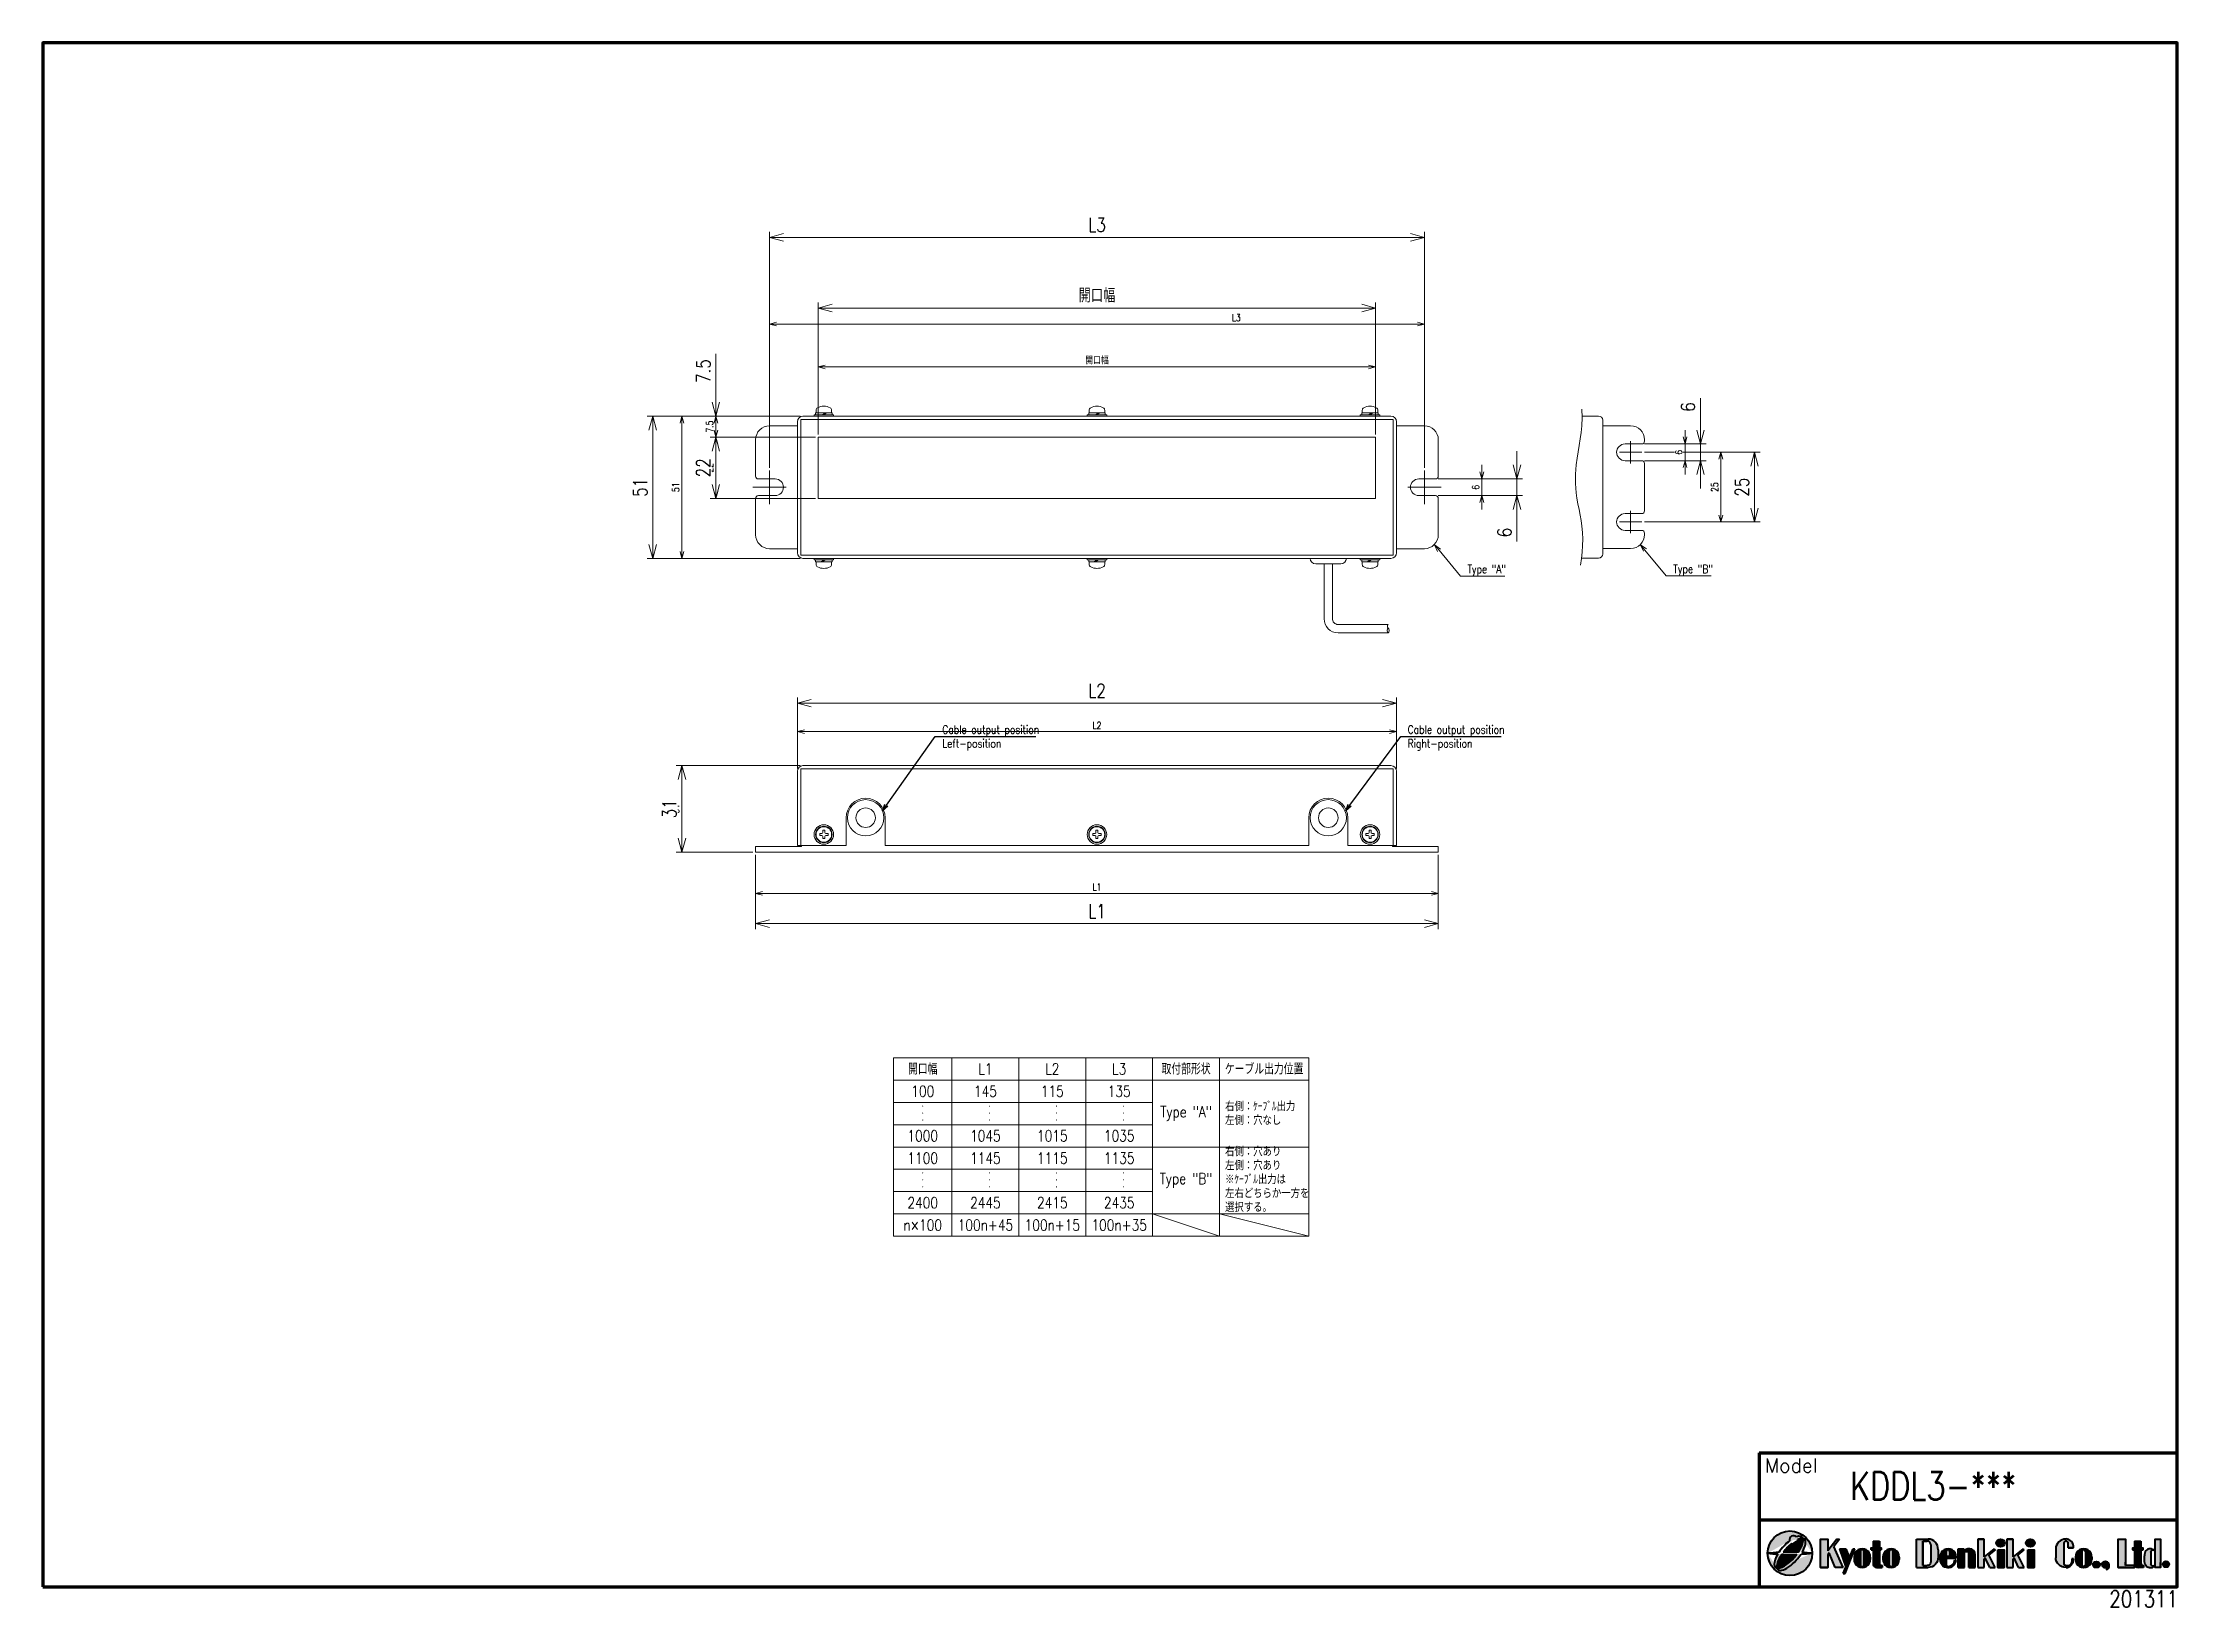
# Model space of a CAD drawing. Header units: millimetres. Extents: x 8 to 774, y 1 to 562.
import ezdxf
from ezdxf import colors
from ezdxf.entities.mleader import LeaderData, LeaderLine
from ezdxf.math import Vec2, Vec3

# ---------------------------------------------------------------- set-up
doc = ezdxf.new("R2010")
doc.units = ezdxf.units.MM
doc.layers.get('0').update_dxf_attribs({"lineweight": 9})
doc.layers.get('Defpoints').update_dxf_attribs({"lineweight": 9})
for name, color, linetype, lineweight in [('0 @ 1', 7, 'Continuous', 9), ('2KD_寸法1', 7, 'Continuous', 15), ('2KD_寸法1 @ 1', 7, 'Continuous', 15), ('2KD_寸法1 @ 2', 7, 'Continuous', 15), ('2KD_寸法１', 7, 'Continuous', 15), ('2KD_寸法１ @ 1', 7, 'Continuous', 15), ('2KD_寸法１ @ 2', 7, 'Continuous', 15), ('AUX', 7, 'Continuous', 40), ('SYMBOL', 7, 'Continuous', 9)]:
    doc.layers.add(name, color=color, linetype=linetype, lineweight=lineweight)
doc.styles.get("Standard").update_dxf_attribs({"font": 'simplex.shx', "width": 0.8, "bigfont": 'extfont.shx'})
doc.dimstyles.new('KD-STD', dxfattribs={"dimscale": 0, "dimtxt": 2.5, "dimasz": 2.5, "dimexe": 1, "dimexo": 1, "dimgap": 1, "dimtad": 1, "dimdsep": 46, "dimtxsty": 'Standard', "dimblk": 'OPEN30', "dimcen": 0, "dimadec": 0, "dimazin": 0, "dimtfac": 1, "dimtmove": 0, "dimatfit": 3, "dimldrblk": 'OPEN30', "dimfxl": 1, "dimtfill": 1, "dimtolj": 1, "dimtzin": 0, "dimlwd": 15, "dimlwe": 15, "dimarcsym": 0})

msp = doc.modelspace()

# ---------------------------------------------------------------- texts
at = {"layer": '0 @ 1'}
for s, insert, char_height, attachment_point in [('KDDL3-***', (656.55, 39.17), 10, 7), ('201311', (749.6, 6.62), 6, 1)]:
    msp.add_mtext(s, dxfattribs=dict(at, insert=insert, char_height=char_height, attachment_point=attachment_point))
at = {"layer": 'AUX', "lineweight": 20}
msp.add_text('Model', height=5, dxfattribs=at).set_placement((626, 49))

# ---------------------------------------------------------------- blocks, each defined once
blk = doc.blocks.new('A$C58A435ED')
h = blk.add_hatch(color=256)
edge = h.paths.add_edge_path()
edge.add_ellipse((3.77, 4.2), major_axis=(2.36, 2.72), ratio=0.381944, start_angle=36.9142, end_angle=132.4984, ccw=False)
edge.add_arc((4.65, 6.4), 0.75, 47.7163, 192.9195, ccw=False)
edge.add_ellipse((3.77, 4.2), major_axis=(2.36, 2.72), ratio=0.381944, start_angle=355.1193, end_angle=374.4019, ccw=False)
edge.add_ellipse((4.23, 3.8), major_axis=(2.36, 2.72), ratio=0.381944, start_angle=320.8704, end_angle=364.8807, ccw=False)
edge.add_arc((4, -35.9), 40.1, 84.2752, 86.8987, ccw=False)
edge.add_arc((4, 4), 4, 0, 180)
edge.add_arc((4, -35.9), 40.1, 92.8389, 95.7248, ccw=False)
h = blk.add_hatch(color=256)
edge = h.paths.add_edge_path()
edge.add_arc((4, 4), 4, 180, 360)
edge.add_arc((4, 43.9), 40.1, 272.8389, 275.7248, ccw=False)
edge.add_ellipse((4.23, 3.8), major_axis=(2.36, 2.72), ratio=0.381944, start_angle=175.1193, end_angle=312.4984, ccw=False)
edge.add_ellipse((3.77, 4.2), major_axis=(2.36, 2.72), ratio=0.381944, start_angle=140.8704, end_angle=184.8807, ccw=False)
edge.add_arc((4, 43.9), 40.1, 264.2752, 266.8987, ccw=False)
h = blk.add_hatch(color=256)
edge = h.paths.add_edge_path(flags=17)
edge.add_ellipse((4.23, 3.8), major_axis=(2.36, 2.72), ratio=0.381944, start_angle=130.1847, end_angle=175.1193)
edge.add_ellipse((3.77, 4.2), major_axis=(2.36, 2.72), ratio=0.381944, start_angle=184.8807, end_angle=296.5044)
edge.add_arc((4, 43.9), 40.1, 267.8758, 271.7647, ccw=False)
h = blk.add_hatch(color=256)
edge = h.paths.add_edge_path(flags=17)
edge.add_ellipse((3.77, 4.2), major_axis=(2.36, 2.72), ratio=0.381944, start_angle=310.1847, end_angle=355.1193)
edge.add_ellipse((4.23, 3.8), major_axis=(2.36, 2.72), ratio=0.381944, start_angle=364.8807, end_angle=376.9173)
edge.add_arc((4.65, 6.44), 0.783, -118.932, 3.6503, ccw=False)
edge.add_ellipse((4.23, 3.8), major_axis=(2.36, 2.72), ratio=0.381944, start_angle=39.809, end_angle=116.5044)
edge.add_arc((4, -35.9), 40.1, 87.8758, 91.7647, ccw=False)
blk.add_circle((4, 4), 4)
for centre, radius, start, end in [((4, -35.9), 40.1, 92.8389, 95.7248), ((4, 43.9), 40.1, 264.2752, 266.8987), ((4, -35.9), 40.1, 87.8758, 91.7647), ((4.65, 6.4), 0.75, 46.1932, 192.9195), ((4.65, 6.44), 0.783, 241.068, 3.6503), ((4, 43.9), 40.1, 272.8389, 275.7248), ((4, -35.9), 40.1, 84.2752, 86.8987), ((4, 43.9), 40.1, 267.8758, 271.7647)]:
    blk.add_arc(centre, radius, start, end)
for centre, start_param, end_param in [((3.77, 4.2), 2.009737, 4.900602), ((4.23, 3.8), 1.88285, 5.049036), ((3.77, 4.2), 1.10042, 1.907443), ((4.23, 3.8), 1.14108, 1.759009), ((3.77, 4.2), 5.024443, 6.875096), ((4.23, 3.8), 5.15133, 6.96942)]:
    blk.add_ellipse(centre, major_axis=(2.36, 2.72), ratio=0.381944, start_param=start_param, end_param=end_param)
blk = doc.blocks.new('A$C7F8063EA')
for points in [[(2.4, 4.83), (3.41, 6.17), (2.92, 6.17), (1.29, 4.05), (1.29, 6.17), (0, 6.17), (0, 1.05), (1.29, 1.05), (1.29, 3.36), (1.53, 3.67), (2.59, 1.06), (4.06, 1.06)], [(4.51, 1.13), (4.06, 0), (4.38, 0), (6.17, 4.41), (5.84, 4.41), (5.18, 2.79), (4.54, 4.41), (3.4, 4.41)], [(28.23, 6.17), (28.23, 1.05), (29.37, 1.05), (29.37, 2.64), (29.54, 2.79), (30.34, 1.05), (31.32, 1.05), (30.2, 3.32), (31.31, 4.23), (31.15, 4.41), (29.37, 3), (29.37, 6.17)], [(31.8, 4.23), (31.8, 1.05), (32.94, 1.05), (32.94, 4.23)], [(33.42, 6.17), (33.42, 1.05), (34.55, 1.05), (34.55, 2.64), (34.73, 2.79), (35.52, 1.05), (36.5, 1.05), (35.38, 3.32), (36.49, 4.23), (36.33, 4.41), (34.55, 3), (34.55, 6.17)], [(37.16, 4.23), (37.16, 1.05), (38.3, 1.05), (38.3, 4.23)], [(53.38, 6.17), (53.38, 1.05), (54.68, 1.05), (56.3, 1.05), (56.3, 1.41), (54.68, 1.41), (54.68, 6.17)]]:
    blk.add_hatch(color=256).paths.add_polyline_path(points)
h = blk.add_hatch(color=256)
h.paths.add_polyline_path([(6, 2.5, 0.993056), (8.92, 2.5), (8.92, 2.93, 1.006911), (6, 2.95)])
h.paths.add_polyline_path([(7.13, 3.91, -1.045169), (7.78, 3.88), (7.78, 1.59, -1.045169), (7.13, 1.56)], flags=16)
h = blk.add_hatch(color=256)
edge = h.paths.add_edge_path()
edge.add_line((9.41, 4.23), (9.41, 1.76))
edge.add_ellipse((10.05, 1.76), major_axis=(0, 0.709), ratio=0.902288, start_angle=90, end_angle=180)
edge.add_line((10.05, 1.05), (11.03, 1.05))
edge.add_line((11.03, 1.05), (11.03, 1.41))
edge.add_ellipse((11.03, 1.94), major_axis=(0, -0.528), ratio=0.918034, start_angle=270, end_angle=360, ccw=False)
edge.add_line((10.54, 1.94), (10.54, 4.23))
edge.add_line((10.54, 4.23), (10.87, 4.23))
edge.add_line((10.87, 4.23), (10.87, 4.59))
edge.add_line((10.87, 4.59), (10.54, 4.59))
edge.add_line((10.54, 4.59), (10.54, 5.81))
edge.add_line((10.54, 5.81), (9.41, 5.81))
edge.add_line((9.41, 5.81), (9.41, 4.59))
edge.add_line((9.41, 4.59), (9.09, 4.59))
edge.add_line((9.09, 4.59), (9.09, 4.23))
edge.add_line((9.09, 4.23), (9.41, 4.23))
h = blk.add_hatch(color=256)
h.paths.add_polyline_path([(12.66, 4.41), (12.64, 4.41, 0.412198), (11.19, 2.95), (11.19, 2.5, 0.993056), (14.11, 2.5), (14.11, 2.93, 0.416232)])
h.paths.add_polyline_path([(12.32, 3.91, -1.045169), (12.97, 3.88), (12.97, 1.59, -1.045169), (12.32, 1.56)], flags=16)
h = blk.add_hatch(color=256)
edge = h.paths.add_edge_path()
edge.add_line((17.2, 1.05), (19.3, 1.05))
edge.add_ellipse((19.3, 2.97), major_axis=(0, -1.92), ratio=0.930559, start_angle=0, end_angle=90)
edge.add_line((21.09, 2.97), (21.09, 4.25))
edge.add_ellipse((19.3, 4.25), major_axis=(0, 1.92), ratio=0.930559, start_angle=270, end_angle=360)
edge.add_line((19.3, 6.17), (17.2, 6.17))
edge.add_line((17.2, 6.17), (17.2, 1.05))
edge = h.paths.add_edge_path(flags=16)
edge.add_line((18.33, 5.81), (19.14, 5.81))
edge.add_ellipse((19.14, 5.11), major_axis=(0, 0.7), ratio=0.929746, start_angle=270, end_angle=359.8389, ccw=False)
edge.add_line((19.79, 5.11), (19.79, 2.11))
edge.add_ellipse((19.14, 2.11), major_axis=(0, -0.7), ratio=0.929746, start_angle=0.1611, end_angle=90, ccw=False)
edge.add_line((19.14, 1.41), (18.33, 1.41))
edge.add_line((18.33, 1.41), (18.33, 5.81))
h = blk.add_hatch(color=256)
edge = h.paths.add_edge_path()
edge.add_line((22.88, 4.41), (22.86, 4.41))
edge.add_arc((22.87, 2.95), 1.46, 90.3946, 180)
edge.add_line((21.41, 2.95), (21.41, 2.51))
edge.add_arc((22.87, 2.51), 1.46, 180.2595, 269.3397)
edge.add_line((22.85, 1.05), (22.89, 1.05))
edge.add_arc((22.87, 2.51), 1.46, 270.6603, 354.2194)
edge.add_line((24.33, 2.37), (24.08, 2.37))
edge.add_ellipse((22.88, 2.37), major_axis=(-1.2, 0), ratio=0.941657, start_angle=90.1774, end_angle=180, ccw=False)
edge.add_arc((22.86, 1.56), 0.325, 180, 276.5641, ccw=False)
edge.add_line((22.54, 1.56), (22.54, 2.73))
edge.add_line((22.54, 2.73), (24.33, 2.73))
edge.add_line((24.33, 2.73), (24.33, 2.93))
edge.add_arc((22.87, 2.95), 1.46, 359.2107, 449.6054)
h.paths.add_polyline_path([(22.54, 3.09), (22.54, 3.91, -1.045169), (23.19, 3.88), (23.19, 3.09)], flags=16)
h = blk.add_hatch(color=256)
edge = h.paths.add_edge_path()
edge.add_line((24.67, 4.41), (24.67, 1.05))
edge.add_line((24.67, 1.05), (25.79, 1.05))
edge.add_line((25.79, 1.05), (25.79, 3.72))
edge.add_ellipse((26.22, 3.72), major_axis=(0.377, 0.217), ratio=0.907884, start_angle=60.0645, end_angle=150.0645, ccw=False)
edge.add_ellipse((26.22, 3.72), major_axis=(0, 0.404), ratio=0.965673, start_angle=270, end_angle=360, ccw=False)
edge.add_line((26.61, 3.72), (26.61, 1.05))
edge.add_line((26.61, 1.05), (27.74, 1.05))
edge.add_line((27.74, 1.05), (27.74, 3.36))
edge.add_ellipse((26.77, 3.36), major_axis=(0, 1.05), ratio=0.925613, start_angle=270, end_angle=360)
edge.add_ellipse((26.77, 4.02), major_axis=(-0.975, 0), ratio=0.402759, start_angle=270, end_angle=360)
edge.add_line((25.79, 4.02), (25.79, 4.23))
edge.add_line((25.79, 4.23), (25.63, 4.41))
edge.add_line((25.63, 4.41), (24.67, 4.41))
h = blk.add_hatch(color=256)
edge = h.paths.add_edge_path()
edge.add_ellipse((32.28, 5.46), major_axis=(-0.803, 0), ratio=0.880683, start_angle=0, end_angle=360)
h = blk.add_hatch(color=256)
edge = h.paths.add_edge_path()
edge.add_ellipse((37.64, 5.46), major_axis=(-0.803, 0), ratio=0.880683, start_angle=0, end_angle=360)
h = blk.add_hatch(color=256)
edge = h.paths.add_edge_path()
edge.add_arc((44.03, 5.39), 0.402, 0, 180, ccw=False)
edge.add_line((44.43, 5.39), (44.43, 4.59))
edge.add_line((44.43, 4.59), (45.4, 4.59))
edge.add_ellipse((44.03, 4.59), major_axis=(0, 1.59), ratio=0.861671, start_angle=270, end_angle=360)
edge.add_ellipse((44.03, 4.4), major_axis=(-1.84, 0), ratio=0.958258, start_angle=270, end_angle=360)
edge.add_line((42.19, 4.4), (42.19, 2.82))
edge.add_ellipse((44.03, 2.82), major_axis=(-1.84, 0), ratio=0.958258, start_angle=0, end_angle=90)
edge.add_ellipse((44.03, 2.64), major_axis=(0, -1.59), ratio=0.859541, start_angle=0, end_angle=90)
edge.add_line((45.4, 2.64), (45.08, 2.64))
edge.add_line((45.08, 2.64), (45.08, 2.1))
edge.add_ellipse((44.45, 2.1), major_axis=(0, -0.689), ratio=0.905354, start_angle=0, end_angle=90, ccw=False)
edge.add_line((44.45, 1.41), (44.13, 1.41))
edge.add_ellipse((44.13, 1.93), major_axis=(0, 0.516), ratio=0.975773, start_angle=90, end_angle=180, ccw=False)
edge.add_line((43.63, 1.93), (43.63, 5.39))
h = blk.add_hatch(color=256)
h.paths.add_polyline_path([(45.75, 2.5, 0.409357), (47.19, 1.05), (47.22, 1.05, 0.409404), (48.66, 2.5), (48.66, 2.93, 1.006911), (45.75, 2.95)])
h.paths.add_polyline_path([(46.88, 3.91, -1), (47.53, 3.91), (47.53, 1.56, -1), (46.88, 1.56)], flags=16)
h = blk.add_hatch(color=256)
edge = h.paths.add_edge_path()
edge.add_line((56.02, 4.23), (56.34, 4.23))
edge.add_line((56.34, 4.23), (56.34, 1.76))
edge.add_ellipse((56.98, 1.76), major_axis=(0, 0.709), ratio=0.902288, start_angle=90, end_angle=180)
edge.add_line((56.98, 1.05), (57.95, 1.05))
edge.add_line((57.95, 1.05), (57.95, 1.41))
edge.add_ellipse((57.95, 1.94), major_axis=(0, -0.528), ratio=0.918034, start_angle=270, end_angle=360, ccw=False)
edge.add_line((57.47, 1.94), (57.47, 4.23))
edge.add_line((57.47, 4.23), (57.79, 4.23))
edge.add_line((57.79, 4.23), (57.79, 4.59))
edge.add_line((57.79, 4.59), (57.47, 4.59))
edge.add_line((57.47, 4.59), (57.47, 5.81))
edge.add_line((57.47, 5.81), (56.34, 5.81))
edge.add_line((56.34, 5.81), (56.34, 4.59))
edge.add_line((56.34, 4.59), (56.02, 4.59))
edge.add_line((56.02, 4.59), (56.02, 4.23))
h = blk.add_hatch(color=256)
edge = h.paths.add_edge_path()
edge.add_line((61.01, 6.17), (60.04, 6.17))
edge.add_line((60.04, 6.17), (60.04, 3.97))
edge.add_ellipse((59.37, 3.15), major_axis=(0, -1.25), ratio=0.700546, start_angle=140.5626, end_angle=180)
edge.add_line((59.37, 4.41), (58.96, 4.41))
edge.add_ellipse((58.96, 3.15), major_axis=(0, -1.25), ratio=0.700546, start_angle=180, end_angle=270)
edge.add_line((58.08, 3.15), (58.08, 2.3))
edge.add_ellipse((58.96, 2.3), major_axis=(0, 1.25), ratio=0.700546, start_angle=90, end_angle=180)
edge.add_line((58.96, 1.05), (59.37, 1.05))
edge.add_ellipse((59.37, 2.3), major_axis=(0, 1.25), ratio=0.700546, start_angle=180, end_angle=219.4374)
edge.add_line((60.04, 1.49), (60.04, 1.05))
edge.add_line((60.04, 1.05), (61.01, 1.05))
edge.add_line((61.01, 1.05), (61.01, 6.17))
h.paths.add_polyline_path([(60.04, 1.74, -1), (59.22, 1.74), (59.22, 3.76, -1), (60.04, 3.76)], flags=16)
h = blk.add_hatch(color=256)
edge = h.paths.add_edge_path()
edge.add_ellipse((49.48, 1.58), major_axis=(-0.65, 0), ratio=0.820872, start_angle=0, end_angle=360)
h = blk.add_hatch(color=256)
edge = h.paths.add_edge_path()
edge.add_ellipse((51.1, 1.58), major_axis=(-0.65, 0), ratio=0.820872, start_angle=178.569, end_angle=477.5428)
edge.add_ellipse((51.26, 1.1), major_axis=(0, -0.409), ratio=0.251102, start_angle=0, end_angle=84.6433, ccw=False)
edge.add_ellipse((51.26, 1.41), major_axis=(0, -0.72), ratio=0.731271, start_angle=0, end_angle=90)
edge.add_ellipse((51.7, 1.41), major_axis=(0, 0.202), ratio=0.432391, start_angle=270, end_angle=339.5604)
edge.add_ellipse((51.7, 1.41), major_axis=(0, 0.202), ratio=0.432391, start_angle=339.5604, end_angle=340.2548, ccw=False)
h = blk.add_hatch(color=256)
edge = h.paths.add_edge_path()
edge.add_ellipse((61.97, 1.65), major_axis=(-0.582, 0), ratio=0.959913, start_angle=0, end_angle=360)
for p, q in [((0, 6.17), (1.29, 6.17)), ((2.92, 6.17), (1.29, 4.05)), ((3.41, 6.17), (2.4, 4.83)), ((4.06, 1.06), (2.4, 4.83)), ((2.92, 6.17), (3.41, 6.17)), ((3.4, 4.41), (4.51, 1.13)), ((3.4, 4.41), (4.54, 4.41)), ((3.4, 4.41), (4.54, 4.41)), ((4.38, 0), (6.17, 4.41)), ((4.54, 4.41), (5.19, 2.78)), ((5.18, 2.79), (5.84, 4.41)), ((5.84, 4.41), (6.17, 4.41)), ((9.09, 4.59), (9.09, 4.23)), ((9.09, 4.59), (9.09, 4.23)), ((9.09, 4.23), (9.41, 4.23)), ((9.09, 4.23), (9.41, 4.23)), ((9.41, 5.81), (10.54, 5.81)), ((9.41, 5.81), (9.41, 4.59)), ((9.41, 4.23), (9.41, 1.76)), ((10.54, 5.81), (10.54, 4.59)), ((10.54, 4.23), (10.87, 4.23)), ((10.54, 4.23), (10.87, 4.23)), ((10.54, 4.23), (10.54, 1.94)), ((12.64, 4.41), (12.66, 4.41)), ((17.2, 6.17), (19.3, 6.17)), ((17.2, 1.05), (17.2, 6.17)), ((17.2, 1.05), (17.2, 6.17)), ((17.2, 6.17), (19.3, 6.17)), ((18.33, 5.81), (18.33, 1.41)), ((18.33, 1.41), (18.33, 5.81)), ((18.33, 5.81), (19.14, 5.81)), ((19.79, 5.11), (19.79, 2.11)), ((21.09, 4.25), (21.09, 2.97)), ((22.86, 4.41), (22.88, 4.41)), ((24.67, 4.41), (25.63, 4.41)), ((24.67, 1.05), (24.67, 4.41)), ((24.67, 4.41), (25.63, 4.41)), ((24.67, 4.41), (25.63, 4.41)), ((24.67, 1.05), (24.67, 4.41)), ((24.67, 4.41), (25.63, 4.41)), ((25.79, 4.23), (25.63, 4.41)), ((25.79, 4.23), (25.63, 4.41)), ((25.79, 4.02), (25.79, 4.23)), ((25.79, 4.02), (25.79, 4.23)), ((25.79, 4.23), (25.79, 4.02)), ((28.23, 6.17), (29.37, 6.17)), ((28.23, 6.17), (28.23, 1.05)), ((29.37, 6.17), (28.23, 6.17)), ((29.37, 3), (29.37, 6.17)), ((31.15, 4.41), (29.37, 3)), ((31.31, 4.23), (30.2, 3.32)), ((31.15, 4.41), (31.31, 4.23)), ((33.42, 6.17), (34.55, 6.17)), ((33.42, 6.17), (33.42, 1.05)), ((34.55, 6.17), (33.42, 6.17)), ((34.55, 3), (34.55, 6.17)), ((36.34, 4.41), (34.55, 3)), ((36.49, 4.23), (35.38, 3.32)), ((36.33, 4.41), (36.49, 4.23)), ((37.46, 6.17), (37.64, 6.17)), ((37.46, 6.15), (37.46, 6.17)), ((37.46, 4.76), (37.46, 4.77)), ((42.19, 4.4), (42.19, 4.41)), ((42.19, 4.4), (42.19, 2.82)), ((43.63, 5.39), (43.63, 1.93)), ((43.63, 5.39), (43.63, 1.93)), ((44.43, 4.59), (44.43, 5.39)), ((44.43, 4.59), (44.43, 5.39)), ((45.4, 4.59), (44.43, 4.59)), ((44.43, 4.59), (45.4, 4.59)), ((53.38, 6.17), (54.68, 6.17)), ((56.02, 4.59), (56.02, 4.23)), ((56.02, 4.59), (56.02, 4.23)), ((56.02, 4.23), (56.34, 4.23)), ((56.02, 4.23), (56.34, 4.23)), ((56.34, 5.81), (57.47, 5.81)), ((56.34, 5.81), (56.34, 4.59)), ((56.34, 4.23), (56.34, 1.76)), ((57.47, 5.81), (57.47, 4.59)), ((57.47, 4.23), (57.79, 4.23)), ((57.47, 4.23), (57.79, 4.23)), ((57.47, 4.23), (57.47, 1.94)), ((59.37, 4.41), (58.96, 4.41)), ((60.04, 6.17), (61.01, 6.17)), ((60.04, 6.17), (61.01, 6.17)), ((0, 1.05), (1.29, 1.05)), ((1.53, 3.67), (1.29, 3.36)), ((2.59, 1.06), (1.53, 3.67)), ((4.06, 1.06), (2.59, 1.06)), ((4.06, 0), (4.51, 1.13)), ((4.06, 0), (4.38, 0)), ((6, 2.95), (6, 2.52)), ((8.92, 2.93), (8.92, 2.5)), ((10.05, 1.05), (11.03, 1.05)), ((11.03, 1.05), (10.05, 1.05)), ((11.03, 1.41), (11.03, 1.05)), ((11.03, 1.41), (11.03, 1.05)), ((11.03, 1.05), (11.03, 1.05)), ((11.19, 2.95), (11.19, 2.52)), ((12.66, 1.05), (12.66, 1.05)), ((14.11, 2.93), (14.11, 2.5)), ((17.2, 1.05), (19.3, 1.05)), ((17.2, 1.05), (19.3, 1.05)), ((18.33, 1.41), (19.14, 1.41)), ((21.41, 2.95), (21.41, 2.52)), ((22.54, 3.09), (23.19, 3.09)), ((22.54, 2.73), (24.33, 2.73)), ((22.85, 1.05), (22.89, 1.05)), ((22.88, 1.05), (22.88, 1.05)), ((24.08, 2.37), (24.33, 2.37)), ((24.33, 2.93), (24.33, 2.73)), ((24.67, 1.05), (25.79, 1.05)), ((24.67, 1.05), (25.79, 1.05)), ((25.79, 1.05), (25.79, 3.72)), ((25.79, 1.05), (25.79, 3.72)), ((26.61, 1.05), (26.61, 3.72)), ((26.61, 1.05), (26.61, 3.72)), ((26.61, 1.05), (27.74, 1.05)), ((26.61, 1.05), (27.74, 1.05)), ((27.74, 1.05), (27.74, 3.36)), ((27.74, 1.05), (27.74, 3.36)), ((28.23, 1.05), (29.37, 1.05)), ((28.23, 1.05), (29.37, 1.05)), ((29.54, 2.79), (29.37, 2.64)), ((29.37, 1.05), (29.37, 2.64)), ((30.34, 1.05), (29.54, 2.79)), ((31.32, 1.05), (30.2, 3.32)), ((30.34, 1.05), (31.32, 1.05)), ((31.8, 1.05), (32.94, 1.05)), ((33.42, 1.05), (34.55, 1.05)), ((33.42, 1.05), (34.55, 1.05)), ((34.73, 2.79), (34.55, 2.64)), ((34.55, 1.05), (34.55, 2.64)), ((35.52, 1.05), (34.73, 2.79)), ((36.5, 1.05), (35.38, 3.32)), ((35.52, 1.05), (36.5, 1.05)), ((37.16, 1.05), (38.3, 1.05)), ((44.13, 1.41), (44.45, 1.41)), ((44.13, 1.41), (44.45, 1.41)), ((45.4, 2.64), (45.08, 2.64)), ((45.08, 2.64), (45.08, 2.1)), ((45.4, 2.64), (45.08, 2.64)), ((45.08, 2.64), (45.08, 2.1)), ((45.75, 2.95), (45.75, 2.52)), ((47.19, 1.05), (47.22, 1.05)), ((48.66, 2.93), (48.66, 2.5)), ((51.75, 1.57), (51.75, 1.57)), ((53.38, 1.05), (56.3, 1.05)), ((54.68, 1.41), (54.68, 2.01)), ((57.95, 1.05), (56.98, 1.05)), ((57.95, 1.41), (57.95, 1.05)), ((57.95, 1.41), (57.95, 1.05)), ((57.95, 1.05), (57.95, 1.41)), ((58.08, 3.15), (58.08, 2.38)), ((58.08, 3.15), (58.08, 2.3)), ((58.96, 1.05), (59.37, 1.05)), ((59.22, 3.76), (59.22, 1.74)), ((59.22, 3.76), (59.22, 1.74)), ((61.01, 1.05), (61.01, 1.97)), ((61.01, 1.05), (61.01, 1.97)), ((61.97, 2.22), (61.97, 2.21)), ((61.97, 1.1), (61.97, 1.09)), ((62.55, 1.66), (62.56, 1.66))]:
    blk.add_line(p, q)
for points in [[(1.29, 3.36), (1.29, 1.05), (0, 1.05), (0, 6.17), (1.29, 6.17), (1.29, 4.05)], [(7.13, 3.91), (7.13, 1.56)], [(7.78, 1.53), (7.78, 3.93)], [(9.09, 4.23), (9.09, 4.59), (9.41, 4.59)], [(9.09, 4.23), (9.09, 4.59), (9.41, 4.59)], [(10.54, 4.59), (10.87, 4.59), (10.87, 4.23)], [(10.54, 4.59), (10.87, 4.59), (10.87, 4.23)], [(12.32, 3.91), (12.32, 1.56)], [(12.97, 1.53), (12.97, 3.93)], [(22.54, 3.91), (22.54, 3.09)], [(23.19, 3.09), (23.19, 3.93)], [(46.88, 3.91), (46.88, 1.56)], [(47.53, 3.91), (47.53, 1.56)], [(54.68, 1.05), (53.38, 1.05), (53.38, 6.17), (54.68, 6.17), (54.68, 1.41)], [(56.34, 4.23), (56.02, 4.23), (56.02, 4.59), (56.34, 4.59)], [(56.34, 4.23), (56.02, 4.23), (56.02, 4.59), (56.34, 4.59)], [(57.47, 4.59), (57.79, 4.59), (57.79, 4.23), (57.47, 4.23)], [(57.47, 4.59), (57.79, 4.59), (57.79, 4.23), (57.47, 4.23)], [(60.04, 3.97), (60.04, 6.17), (61.01, 6.17), (61.01, 1.05), (60.04, 1.05), (60.04, 1.49)], [(60.04, 3.97), (60.04, 6.17), (61.01, 6.17), (61.01, 1.05), (60.04, 1.05), (60.04, 1.49)], [(22.54, 2.73), (22.54, 1.56)], [(54.68, 1.05), (56.3, 1.05), (56.3, 1.41), (54.68, 1.41)], [(60.04, 1.74), (60.04, 3.76)], [(60.04, 1.74), (60.04, 3.76)]]:
    blk.add_lwpolyline(points)
for points in [[(31.8, 4.23), (32.94, 4.23), (32.94, 1.05), (31.8, 1.05)], [(37.16, 4.23), (38.3, 4.23), (38.3, 1.05), (37.16, 1.05)]]:
    blk.add_lwpolyline(points, close=True)
for centre, radius, start, end in [((7.46, 2.95), 1.46, 359.2107, 180), ((7.46, 3.91), 0.325, 354.9391, 180), ((12.65, 2.95), 1.46, 359.2107, 180), ((12.65, 3.91), 0.325, 354.9391, 180), ((22.87, 2.95), 1.46, 359.2107, 180), ((22.86, 3.91), 0.325, 354.9391, 180), ((44.03, 5.39), 0.402, 0, 180), ((47.2, 2.95), 1.46, 359.2107, 180), ((47.2, 3.91), 0.325, 0, 180), ((59.63, 3.76), 0.411, 0, 180), ((7.46, 2.51), 1.46, 179.5961, 359.6054), ((7.46, 1.56), 0.325, 180, 5.0609), ((12.65, 2.51), 1.46, 179.5961, 359.6054), ((12.65, 1.56), 0.325, 180, 5.0609), ((22.87, 2.51), 1.46, 179.7405, 354.2194), ((22.86, 1.56), 0.325, 180, 273.149), ((47.2, 2.51), 1.46, 179.5961, 359.6054), ((47.2, 1.56), 0.325, 180, 360), ((59.63, 1.74), 0.411, 180, 0)]:
    blk.add_arc(centre, radius, start, end)
for centre, major_axis, ratio, start_param, end_param in [((19.14, 5.11), (0, 0.7), 0.929746, 4.712389, 6.280162), ((19.3, 4.25), (0, 1.92), 0.930559, 4.712389, 6.283185), ((26.77, 4.02), (-0.975, 0), 0.402759, 4.712389, 6.283185), ((26.22, 3.72), (0, 0.404), 0.965673, 4.712389, 6.283185), ((26.77, 3.36), (0, 1.05), 0.925613, 4.712389, 6.283185), ((44.03, 4.4), (-1.84, 0), 0.958258, 4.712389, 6.283185), ((44.03, 4.59), (0, 1.59), 0.861671, 4.712389, 6.283185), ((58.96, 3.15), (0, -1.25), 0.700546, 3.141592, 4.712389), ((10.05, 1.76), (0, 0.709), 0.902288, 1.570796, 3.141593), ((11.03, 1.94), (0, -0.528), 0.918034, 4.712389, 6.283185), ((22.88, 2.37), (-1.2, 0), 0.941657, 1.573713, 3.141593), ((44.13, 1.93), (0, 0.516), 0.975773, 1.570796, 3.141593), ((44.03, 2.64), (0, -1.59), 0.859541, 0, 1.570796), ((44.45, 2.1), (0, -0.689), 0.905354, 0, 1.570796), ((51.1, 1.58), (-0.65, 0), 0.820872, 3.11117, 8.258473), ((51.26, 1.41), (0, -0.72), 0.731271, 0, 1.570796), ((51.26, 1.1), (0, -0.409), 0.251102, 0, 1.547256), ((51.7, 1.41), (0, 0.202), 0.432391, 4.712389, 5.59034), ((56.98, 1.76), (0, 0.709), 0.902288, 1.570796, 3.141593), ((57.95, 1.94), (0, -0.528), 0.918034, 4.712389, 6.283185), ((59.37, 2.3), (0, 1.25), 0.700546, 3.141592, 4.006894)]:
    blk.add_ellipse(centre, major_axis=major_axis, ratio=ratio, start_param=start_param, end_param=end_param)
at = {"extrusion": (0, 0, -1)}
for centre, major_axis, ratio, start_param, end_param in [((26.22, 3.72), (0.377, 0.217), 0.907884, 3.706835, 5.194113), ((59.37, 3.15), (0, -1.25), 0.700546, 3.141592, 4.006894), ((19.14, 2.11), (0, -0.7), 0.929746, 4.712389, 6.280162), ((19.3, 2.97), (0, -1.92), 0.930559, 4.712389, 6.283185), ((44.03, 2.82), (-1.84, 0), 0.958258, 4.712389, 6.283185), ((58.96, 2.3), (0, 1.25), 0.700546, 3.141592, 4.712389)]:
    blk.add_ellipse(centre, major_axis=major_axis, ratio=ratio, start_param=start_param, end_param=end_param, dxfattribs=at)
for centre, major_axis, ratio in [((32.28, 5.46), (-0.803, 0), 0.880683), ((37.64, 5.46), (-0.803, 0), 0.880683), ((49.48, 1.58), (-0.65, 0), 0.820872), ((61.97, 1.65), (-0.582, 0), 0.959913)]:
    blk.add_ellipse(centre, major_axis=major_axis, ratio=ratio)
blk = doc.blocks.new('_Open30')
at = {"lineweight": -2}
for p, q in [((-1, 0.27), (0, 0)), ((0, 0), (-1, -0.27)), ((0, 0), (-1, 0))]:
    blk.add_line(p, q, dxfattribs=at)
blk = doc.blocks.new('*D63')
at = {"layer": '2KD_寸法1', "color": 0, "lineweight": 15}
for p, q in [((285.32, 420.48), (248.58, 420.48)), ((249.58, 417.98), (249.58, 400.98)), ((285.32, 398.48), (248.58, 398.48))]:
    blk.add_line(p, q, dxfattribs=at)
at = {"layer": 'Defpoints', "color": 0}
for p in [(286.32, 420.48), (249.58, 398.48), (286.32, 398.48)]:
    blk.add_point(p, dxfattribs=at)
at = {"layer": '2KD_寸法1', "color": 0, "lineweight": 15, "xscale": 2.5, "yscale": 2.5, "zscale": 2.5}
for p, rotation in [((249.58, 420.48), 90), ((249.58, 398.48), 270)]:
    blk.add_blockref('_Open30', p, dxfattribs=dict(at, rotation=rotation))
at = {"layer": '2KD_寸法1', "color": 0, "insert": (247.33, 409.48), "char_height": 2.5, "attachment_point": 5, "rotation": 90, "bg_fill": 3, "box_fill_scale": 1.1, "bg_fill_color": 9, "bg_fill_true_color": 13158600, "bg_fill_transparency": 4391418}
blk.add_mtext('\\A1;22', dxfattribs=at)
blk = doc.blocks.new('*D64')
at = {"layer": '2KD_寸法1', "color": 0, "lineweight": 15}
for p, q in [((284.32, 420.48), (247.58, 420.48)), ((249.58, 415.48), (249.58, 403.48)), ((284.32, 398.48), (247.58, 398.48))]:
    blk.add_line(p, q, dxfattribs=at)
at = {"layer": 'Defpoints', "color": 0}
for p in [(286.32, 420.48), (249.58, 398.48), (286.32, 398.48)]:
    blk.add_point(p, dxfattribs=at)
at = {"layer": '2KD_寸法1', "color": 0, "lineweight": 15, "xscale": 5, "yscale": 5, "zscale": 5}
for p, rotation in [((249.58, 420.48), 90), ((249.58, 398.48), 270)]:
    blk.add_blockref('_Open30', p, dxfattribs=dict(at, rotation=rotation))
at = {"layer": '2KD_寸法1', "color": 0, "insert": (245.08, 409.48), "char_height": 5, "attachment_point": 5, "rotation": 90, "bg_fill": 3, "box_fill_scale": 1.1, "bg_fill_color": 9, "bg_fill_true_color": 13158600, "bg_fill_transparency": 4391162}
blk.add_mtext('\\A1;22', dxfattribs=at)
blk = doc.blocks.new('*D65')
at = {"layer": '2KD_寸法1', "color": 0, "lineweight": 15}
for p, q in [((279.82, 427.98), (248.58, 427.98)), ((249.58, 425.48), (249.58, 422.98)), ((285.32, 420.48), (248.58, 420.48))]:
    blk.add_line(p, q, dxfattribs=at)
at = {"layer": 'Defpoints', "color": 0}
for p in [(280.82, 427.98), (286.32, 420.48)]:
    blk.add_point(p, dxfattribs=at)
at = {"layer": '2KD_寸法1', "color": 0, "lineweight": 15, "xscale": 2.5, "yscale": 2.5, "zscale": 2.5}
for p, rotation in [((249.58, 427.98), 90), ((249.58, 420.48), 270)]:
    blk.add_blockref('_Open30', p, dxfattribs=dict(at, rotation=rotation))
at = {"layer": '2KD_寸法1', "color": 0, "insert": (247.33, 424.23), "char_height": 2.5, "attachment_point": 5, "rotation": 90, "bg_fill": 3, "box_fill_scale": 1.1, "bg_fill_color": 9, "bg_fill_true_color": 13158600, "bg_fill_transparency": 4391402}
blk.add_mtext('\\A1;7.5', dxfattribs=at)
at = {"layer": 'Defpoints', "color": 0}
blk.add_point((249.58, 420.48), dxfattribs=at)
blk = doc.blocks.new('*D66')
at = {"layer": '2KD_寸法1', "color": 0, "lineweight": 15}
for p, q in [((249.58, 432.98), (249.58, 450.36)), ((278.82, 427.98), (247.58, 427.98)), ((249.58, 420.48), (249.58, 427.98)), ((284.32, 420.48), (247.58, 420.48)), ((249.58, 415.48), (249.58, 410.48))]:
    blk.add_line(p, q, dxfattribs=at)
at = {"layer": 'Defpoints', "color": 0}
for p in [(280.82, 427.98), (249.58, 420.48), (286.32, 420.48)]:
    blk.add_point(p, dxfattribs=at)
at = {"layer": '2KD_寸法1', "color": 0, "lineweight": 15, "xscale": 5, "yscale": 5, "zscale": 5}
for p, rotation in [((249.58, 427.98), 270), ((249.58, 420.48), 90)]:
    blk.add_blockref('_Open30', p, dxfattribs=dict(at, rotation=rotation))
at = {"layer": '2KD_寸法1', "color": 0, "insert": (245.08, 444.17), "char_height": 5, "attachment_point": 5, "rotation": 90, "bg_fill": 3, "box_fill_scale": 1.1, "bg_fill_color": 9, "bg_fill_true_color": 13158600, "bg_fill_transparency": 4391258}
blk.add_mtext('\\A1;7.5', dxfattribs=at)
blk = doc.blocks.new('*D67')
at = {"layer": '2KD_寸法1', "color": 0, "lineweight": 15}
for p, q in [((279.82, 427.98), (236.38, 427.98)), ((237.38, 425.48), (237.38, 379.48)), ((279.82, 376.98), (236.38, 376.98))]:
    blk.add_line(p, q, dxfattribs=at)
at = {"layer": 'Defpoints', "color": 0}
for p in [(280.82, 427.98), (237.38, 376.98), (280.82, 376.98)]:
    blk.add_point(p, dxfattribs=at)
at = {"layer": '2KD_寸法1', "color": 0, "lineweight": 15, "xscale": 2.5, "yscale": 2.5, "zscale": 2.5}
for p, rotation in [((237.38, 427.98), 90), ((237.38, 376.98), 270)]:
    blk.add_blockref('_Open30', p, dxfattribs=dict(at, rotation=rotation))
at = {"layer": '2KD_寸法1', "color": 0, "insert": (235.13, 402.48), "char_height": 2.5, "attachment_point": 5, "rotation": 90, "bg_fill": 3, "box_fill_scale": 1.1, "bg_fill_color": 9, "bg_fill_true_color": 13158600, "bg_fill_transparency": 4391006}
blk.add_mtext('\\A1;51', dxfattribs=at)
blk = doc.blocks.new('*D68')
at = {"layer": '2KD_寸法1', "color": 0, "lineweight": 15}
for p, q in [((278.82, 427.98), (224.89, 427.98)), ((226.89, 422.98), (226.89, 381.98)), ((278.82, 376.98), (224.89, 376.98))]:
    blk.add_line(p, q, dxfattribs=at)
at = {"layer": 'Defpoints', "color": 0}
for p in [(280.82, 427.98), (226.89, 376.98), (280.82, 376.98)]:
    blk.add_point(p, dxfattribs=at)
at = {"layer": '2KD_寸法1', "color": 0, "lineweight": 15, "xscale": 5, "yscale": 5, "zscale": 5}
for p, rotation in [((226.89, 427.98), 90), ((226.89, 376.98), 270)]:
    blk.add_blockref('_Open30', p, dxfattribs=dict(at, rotation=rotation))
at = {"layer": '2KD_寸法1', "color": 0, "insert": (222.39, 402.48), "char_height": 5, "attachment_point": 5, "rotation": 90, "bg_fill": 3, "box_fill_scale": 1.1, "bg_fill_color": 9, "bg_fill_true_color": 13158600, "bg_fill_transparency": 4391202}
blk.add_mtext('\\A1;51', dxfattribs=at)
blk = doc.blocks.new('*D69')
at = {"layer": '2KD_寸法1', "color": 0, "lineweight": 15}
for p, q in [((279.82, 302.61), (236.38, 302.61)), ((237.38, 300.11), (237.38, 274.11)), ((262.82, 271.61), (236.38, 271.61))]:
    blk.add_line(p, q, dxfattribs=at)
at = {"layer": 'Defpoints', "color": 0}
for p in [(280.82, 302.61), (237.38, 271.61), (263.82, 271.61)]:
    blk.add_point(p, dxfattribs=at)
at = {"layer": '2KD_寸法1', "color": 0, "lineweight": 15, "xscale": 2.5, "yscale": 2.5, "zscale": 2.5}
for p, rotation in [((237.38, 302.61), 90), ((237.38, 271.61), 270)]:
    blk.add_blockref('_Open30', p, dxfattribs=dict(at, rotation=rotation))
at = {"layer": '2KD_寸法1', "color": 0, "insert": (235.13, 287.11), "char_height": 2.5, "attachment_point": 5, "rotation": 90, "bg_fill": 3, "box_fill_scale": 1.1, "bg_fill_color": 9, "bg_fill_true_color": 13158600, "bg_fill_transparency": 4391354}
blk.add_mtext('\\A1;31', dxfattribs=at)
blk = doc.blocks.new('*D70')
at = {"layer": '2KD_寸法1', "color": 0, "lineweight": 15}
for p, q in [((278.82, 302.61), (235.38, 302.61)), ((237.38, 297.61), (237.38, 276.61)), ((261.82, 271.61), (235.38, 271.61))]:
    blk.add_line(p, q, dxfattribs=at)
at = {"layer": 'Defpoints', "color": 0}
for p in [(280.82, 302.61), (237.38, 271.61), (263.82, 271.61)]:
    blk.add_point(p, dxfattribs=at)
at = {"layer": '2KD_寸法1', "color": 0, "lineweight": 15, "xscale": 5, "yscale": 5, "zscale": 5}
for p, rotation in [((237.38, 302.61), 90), ((237.38, 271.61), 270)]:
    blk.add_blockref('_Open30', p, dxfattribs=dict(at, rotation=rotation))
at = {"layer": '2KD_寸法1', "color": 0, "insert": (232.88, 287.11), "char_height": 5, "attachment_point": 5, "rotation": 90, "bg_fill": 3, "box_fill_scale": 1.1, "bg_fill_color": 9, "bg_fill_true_color": 13158600, "bg_fill_transparency": 4390926}
blk.add_mtext('\\A1;31', dxfattribs=at)
blk = doc.blocks.new('*D71')
at = {"layer": '2KD_寸法1', "color": 0, "lineweight": 15}
for p, q in [((268.82, 409.48), (268.82, 462.05)), ((271.32, 461.05), (501.32, 461.05)), ((503.82, 409.48), (503.82, 462.05))]:
    blk.add_line(p, q, dxfattribs=at)
at = {"layer": 'Defpoints', "color": 0}
for p in [(503.82, 461.05), (268.82, 408.48), (503.82, 408.48)]:
    blk.add_point(p, dxfattribs=at)
at = {"layer": '2KD_寸法1', "color": 0, "lineweight": 15, "xscale": 2.5, "yscale": 2.5, "zscale": 2.5, "rotation": 180}
blk.add_blockref('_Open30', (268.82, 461.05), dxfattribs=at)
at = {"layer": '2KD_寸法1', "color": 0, "lineweight": 15, "xscale": 2.5, "yscale": 2.5, "zscale": 2.5}
blk.add_blockref('_Open30', (503.82, 461.05), dxfattribs=at)
at = {"layer": '2KD_寸法1', "color": 0, "insert": (436.32, 463.3), "char_height": 2.5, "attachment_point": 5, "bg_fill": 3, "box_fill_scale": 1.1, "bg_fill_color": 9, "bg_fill_true_color": 13158600, "bg_fill_transparency": 4391362}
blk.add_mtext('\\A1;L3', dxfattribs=at)
blk = doc.blocks.new('*D72')
at = {"layer": '2KD_寸法1', "color": 0, "lineweight": 15}
for p, q in [((268.82, 410.48), (268.82, 494.14)), ((273.82, 492.14), (498.82, 492.14)), ((503.82, 410.48), (503.82, 494.14))]:
    blk.add_line(p, q, dxfattribs=at)
at = {"layer": 'Defpoints', "color": 0}
for p in [(503.82, 492.14), (268.82, 408.48), (503.82, 408.48)]:
    blk.add_point(p, dxfattribs=at)
at = {"layer": '2KD_寸法1', "color": 0, "lineweight": 15, "xscale": 5, "yscale": 5, "zscale": 5, "rotation": 180}
blk.add_blockref('_Open30', (268.82, 492.14), dxfattribs=at)
at = {"layer": '2KD_寸法1', "color": 0, "lineweight": 15, "xscale": 5, "yscale": 5, "zscale": 5}
blk.add_blockref('_Open30', (503.82, 492.14), dxfattribs=at)
at = {"layer": '2KD_寸法1', "color": 0, "insert": (386.32, 496.64), "char_height": 5, "attachment_point": 5, "bg_fill": 3, "box_fill_scale": 1.1, "bg_fill_color": 9, "bg_fill_true_color": 13158600, "bg_fill_transparency": 4391414}
blk.add_mtext('\\A1;L3', dxfattribs=at)
blk = doc.blocks.new('*D73')
at = {"layer": '2KD_寸法1', "color": 0, "lineweight": 15}
for p, q in [((286.32, 421.48), (286.32, 446.64)), ((483.82, 445.64), (288.82, 445.64)), ((486.32, 421.48), (486.32, 446.64))]:
    blk.add_line(p, q, dxfattribs=at)
at = {"layer": 'Defpoints', "color": 0}
for p in [(286.32, 445.64), (286.32, 420.48), (486.32, 420.48)]:
    blk.add_point(p, dxfattribs=at)
at = {"layer": '2KD_寸法1', "color": 0, "lineweight": 15, "xscale": 2.5, "yscale": 2.5, "zscale": 2.5, "rotation": 180}
blk.add_blockref('_Open30', (286.32, 445.64), dxfattribs=at)
at = {"layer": '2KD_寸法1', "color": 0, "lineweight": 15, "xscale": 2.5, "yscale": 2.5, "zscale": 2.5}
blk.add_blockref('_Open30', (486.32, 445.64), dxfattribs=at)
at = {"layer": '2KD_寸法1', "color": 0, "insert": (386.32, 447.89), "char_height": 2.5, "attachment_point": 5, "bg_fill": 3, "box_fill_scale": 1.1, "bg_fill_color": 9, "bg_fill_true_color": 13158600, "bg_fill_transparency": 4391186}
blk.add_mtext('\\A1;開口幅', dxfattribs=at)
blk = doc.blocks.new('*D74')
at = {"layer": '2KD_寸法1', "color": 0, "lineweight": 15}
for p, q in [((286.32, 422.48), (286.32, 468.79)), ((486.32, 422.48), (486.32, 468.79)), ((481.32, 466.79), (291.32, 466.79))]:
    blk.add_line(p, q, dxfattribs=at)
at = {"layer": 'Defpoints', "color": 0}
for p in [(286.32, 466.79), (286.32, 420.48), (486.32, 420.48)]:
    blk.add_point(p, dxfattribs=at)
at = {"layer": '2KD_寸法1', "color": 0, "lineweight": 15, "xscale": 5, "yscale": 5, "zscale": 5, "rotation": 180}
blk.add_blockref('_Open30', (286.32, 466.79), dxfattribs=at)
at = {"layer": '2KD_寸法1', "color": 0, "lineweight": 15, "xscale": 5, "yscale": 5, "zscale": 5}
blk.add_blockref('_Open30', (486.32, 466.79), dxfattribs=at)
at = {"layer": '2KD_寸法1', "color": 0, "insert": (386.32, 471.29), "char_height": 5, "attachment_point": 5, "bg_fill": 3, "box_fill_scale": 1.1, "bg_fill_color": 9, "bg_fill_true_color": 13158600, "bg_fill_transparency": 4391334}
blk.add_mtext('\\A1;開口幅', dxfattribs=at)
blk = doc.blocks.new('*D75')
at = {"layer": '2KD_寸法1', "color": 0, "lineweight": 15}
for p, q in [((524.42, 407.98), (524.42, 410.48)), ((508.82, 405.48), (525.42, 405.48)), ((508.82, 399.48), (525.42, 399.48)), ((524.42, 405.48), (524.42, 399.48)), ((524.42, 396.98), (524.42, 394.48))]:
    blk.add_line(p, q, dxfattribs=at)
at = {"layer": 'Defpoints', "color": 0}
for p in [(507.82, 405.48), (507.82, 399.48)]:
    blk.add_point(p, dxfattribs=at)
at = {"layer": '2KD_寸法1', "color": 0, "lineweight": 15, "xscale": 2.5, "yscale": 2.5, "zscale": 2.5}
for p, rotation in [((524.42, 405.48), 270), ((524.42, 399.48), 90)]:
    blk.add_blockref('_Open30', p, dxfattribs=dict(at, rotation=rotation))
at = {"layer": '2KD_寸法1', "color": 0, "insert": (522.17, 402.48), "char_height": 2.5, "attachment_point": 5, "rotation": 90, "bg_fill": 3, "box_fill_scale": 1.1, "bg_fill_color": 9, "bg_fill_true_color": 13158600, "bg_fill_transparency": 4391198}
blk.add_mtext('\\A1;6', dxfattribs=at)
at = {"layer": 'Defpoints', "color": 0}
blk.add_point((524.42, 399.48), dxfattribs=at)
blk = doc.blocks.new('*D76')
at = {"layer": '2KD_寸法1', "color": 0, "lineweight": 15}
for p, q in [((537.03, 410.48), (537.03, 415.48)), ((509.82, 405.48), (539.03, 405.48)), ((509.82, 399.48), (539.03, 399.48)), ((537.03, 405.48), (537.03, 399.48)), ((537.03, 394.48), (537.03, 383))]:
    blk.add_line(p, q, dxfattribs=at)
at = {"layer": 'Defpoints', "color": 0}
for p in [(507.82, 405.48), (507.82, 399.48), (537.03, 399.48)]:
    blk.add_point(p, dxfattribs=at)
at = {"layer": '2KD_寸法1', "color": 0, "lineweight": 15, "xscale": 5, "yscale": 5, "zscale": 5}
for p, rotation in [((537.03, 405.48), 270), ((537.03, 399.48), 90)]:
    blk.add_blockref('_Open30', p, dxfattribs=dict(at, rotation=rotation))
at = {"layer": '2KD_寸法1', "color": 0, "insert": (532.53, 386.24), "char_height": 5, "attachment_point": 5, "rotation": 90, "bg_fill": 3, "box_fill_scale": 1.1, "bg_fill_color": 9, "bg_fill_true_color": 13158600, "bg_fill_transparency": 4391270}
blk.add_mtext('\\A1;6', dxfattribs=at)
blk = doc.blocks.new('*D77')
at = {"layer": '2KD_寸法1', "color": 0, "lineweight": 15}
for p, q in [((278.82, 301.61), (278.82, 315.8)), ((281.32, 314.8), (491.32, 314.8)), ((493.82, 301.61), (493.82, 315.8))]:
    blk.add_line(p, q, dxfattribs=at)
at = {"layer": 'Defpoints', "color": 0}
for p in [(493.82, 314.8), (278.82, 300.61), (493.82, 300.61)]:
    blk.add_point(p, dxfattribs=at)
at = {"layer": '2KD_寸法1', "color": 0, "lineweight": 15, "xscale": 2.5, "yscale": 2.5, "zscale": 2.5, "rotation": 180}
blk.add_blockref('_Open30', (278.82, 314.8), dxfattribs=at)
at = {"layer": '2KD_寸法1', "color": 0, "lineweight": 15, "xscale": 2.5, "yscale": 2.5, "zscale": 2.5}
blk.add_blockref('_Open30', (493.82, 314.8), dxfattribs=at)
at = {"layer": '2KD_寸法1', "color": 0, "insert": (386.32, 317.05), "char_height": 2.5, "attachment_point": 5, "bg_fill": 3, "box_fill_scale": 1.1, "bg_fill_color": 9, "bg_fill_true_color": 13158600, "bg_fill_transparency": 4390914}
blk.add_mtext('\\A1;L2', dxfattribs=at)
blk = doc.blocks.new('*D78')
at = {"layer": '2KD_寸法1', "color": 0, "lineweight": 15}
for p, q in [((278.82, 302.61), (278.82, 327)), ((283.82, 325), (488.82, 325)), ((493.82, 302.61), (493.82, 327))]:
    blk.add_line(p, q, dxfattribs=at)
at = {"layer": 'Defpoints', "color": 0}
for p in [(493.82, 325), (278.82, 300.61), (493.82, 300.61)]:
    blk.add_point(p, dxfattribs=at)
at = {"layer": '2KD_寸法1', "color": 0, "lineweight": 15, "xscale": 5, "yscale": 5, "zscale": 5, "rotation": 180}
blk.add_blockref('_Open30', (278.82, 325), dxfattribs=at)
at = {"layer": '2KD_寸法1', "color": 0, "lineweight": 15, "xscale": 5, "yscale": 5, "zscale": 5}
blk.add_blockref('_Open30', (493.82, 325), dxfattribs=at)
at = {"layer": '2KD_寸法1', "color": 0, "insert": (386.32, 329.5), "char_height": 5, "attachment_point": 5, "bg_fill": 3, "box_fill_scale": 1.1, "bg_fill_color": 9, "bg_fill_true_color": 13158600, "bg_fill_transparency": 4390950}
blk.add_mtext('\\A1;L2', dxfattribs=at)
blk = doc.blocks.new('*D79')
at = {"layer": '2KD_寸法1', "color": 0, "lineweight": 15}
for p, q in [((263.82, 270.61), (263.82, 255.76)), ((508.82, 270.61), (508.82, 255.76)), ((266.32, 256.76), (506.32, 256.76))]:
    blk.add_line(p, q, dxfattribs=at)
at = {"layer": 'Defpoints', "color": 0}
for p in [(263.82, 271.61), (508.82, 271.61), (508.82, 256.76)]:
    blk.add_point(p, dxfattribs=at)
at = {"layer": '2KD_寸法1', "color": 0, "lineweight": 15, "xscale": 2.5, "yscale": 2.5, "zscale": 2.5, "rotation": 180}
blk.add_blockref('_Open30', (263.82, 256.76), dxfattribs=at)
at = {"layer": '2KD_寸法1', "color": 0, "lineweight": 15, "xscale": 2.5, "yscale": 2.5, "zscale": 2.5}
blk.add_blockref('_Open30', (508.82, 256.76), dxfattribs=at)
at = {"layer": '2KD_寸法1', "color": 0, "insert": (386.32, 259.01), "char_height": 2.5, "attachment_point": 5, "bg_fill": 3, "box_fill_scale": 1.1, "bg_fill_color": 9, "bg_fill_true_color": 13158600, "bg_fill_transparency": 4391030}
blk.add_mtext('\\A1;L1', dxfattribs=at)
blk = doc.blocks.new('*D80')
at = {"layer": '2KD_寸法1', "color": 0, "lineweight": 15}
for p, q in [((263.82, 269.61), (263.82, 243.92)), ((508.82, 269.61), (508.82, 243.92)), ((268.82, 245.92), (503.82, 245.92))]:
    blk.add_line(p, q, dxfattribs=at)
at = {"layer": 'Defpoints', "color": 0}
for p in [(263.82, 271.61), (508.82, 271.61), (508.82, 245.92)]:
    blk.add_point(p, dxfattribs=at)
at = {"layer": '2KD_寸法1', "color": 0, "lineweight": 15, "xscale": 5, "yscale": 5, "zscale": 5, "rotation": 180}
blk.add_blockref('_Open30', (263.82, 245.92), dxfattribs=at)
at = {"layer": '2KD_寸法1', "color": 0, "lineweight": 15, "xscale": 5, "yscale": 5, "zscale": 5}
blk.add_blockref('_Open30', (508.82, 245.92), dxfattribs=at)
at = {"layer": '2KD_寸法1', "color": 0, "insert": (386.32, 250.42), "char_height": 5, "attachment_point": 5, "bg_fill": 3, "box_fill_scale": 1.1, "bg_fill_color": 9, "bg_fill_true_color": 13158600, "bg_fill_transparency": 4391138}
blk.add_mtext('\\A1;L1', dxfattribs=at)
blk = doc.blocks.new('JIS-B1111-M3-S_U')
at = {"layer": 'SYMBOL', "color": 0, "linetype": 'ByBlock', "lineweight": -2}
for p, q in [((-1.5, -0.35), (-1.5, 0.35)), ((-1.5, 0.35), (-0.7, 0.35)), ((-0.35, 1.5), (-0.35, 0.7)), ((0.35, 1.5), (-0.35, 1.5)), ((0.35, 1.5), (0.35, 0.7)), ((0.7, 0.35), (1.5, 0.35)), ((1.5, 0.35), (1.5, -0.35)), ((-1.5, -0.35), (-0.7, -0.35)), ((-0.35, -0.7), (-0.35, -1.5)), ((0.35, -1.5), (-0.35, -1.5)), ((0.35, -0.7), (0.35, -1.5)), ((0.7, -0.35), (1.5, -0.35))]:
    blk.add_line(p, q, dxfattribs=at)
for radius in [3.5, 2.95, 2.8]:
    blk.add_circle((0, 0), radius, dxfattribs=at)
for centre, start, end in [((-0.7, 0.7), 270, 0), ((0.7, 0.7), 180, 270), ((-0.7, -0.7), 0, 90), ((0.7, -0.7), 90, 180)]:
    blk.add_arc(centre, 0.35, start, end, dxfattribs=at)
blk = doc.blocks.new('A$C1CD72AFB')
for p, q in [((105.5, 31), (-105.5, 31)), ((-107.5, 29), (-107.5, 2.3)), ((-106.3, 29.8), (106.3, 29.8)), ((-106.3, 29.8), (-106.3, 2.3)), ((106.3, 29.8), (106.3, 2.3)), ((107.5, 2.3), (107.5, 29)), ((-90, 12.3), (-90, 2.3)), ((-76, 12.3), (-76, 2.3)), ((76, 12.3), (76, 2.3)), ((90, 12.3), (90, 2.3)), ((-122.5, 2), (-122.5, 0)), ((-122.5, 2), (-106, 2)), ((-122.5, 0), (122.5, 0)), ((-107.5, 2.3), (-90, 2.3)), ((-106, 2), (-106, 2.3)), ((-76, 2.3), (76, 2.3)), ((90, 2.3), (107.5, 2.3)), ((106, 2), (106, 2.3)), ((122.5, 2), (106, 2)), ((122.5, 0), (122.5, 2))]:
    blk.add_line(p, q)
for centre, radius in [((-83, 12.3), 6.5), ((-83, 12.3), 3.5), ((83, 12.3), 6.5), ((83, 12.3), 3.5)]:
    blk.add_circle(centre, radius)
for centre, radius, start, end in [((-105.5, 29), 2, 90, 180), ((105.5, 29), 2, 0, 90), ((-83, 12.3), 7, 0, 180), ((83, 12.3), 7, 0, 180)]:
    blk.add_arc(centre, radius, start, end)
for p in [(-98, 6.3), (0, 6.3), (98, 6.3)]:
    blk.add_blockref('JIS-B1111-M3-S_U', p)
blk = doc.blocks.new('A$C1D665749')
for p, q in [((-100.8, 8.7), (-100.8, 9.67)), ((-100.8, 8.7), (-95.2, 8.7)), ((-97.5, 8.7), (-98.5, 8)), ((-98, 8), (-97, 8.7)), ((-95.2, 9.67), (-95.2, 8.7)), ((-2.8, 8.7), (-2.8, 9.67)), ((-2.8, 8.7), (2.8, 8.7)), ((0.5, 8.7), (-0.5, 8)), ((0, 8), (1, 8.7)), ((2.8, 9.67), (2.8, 8.7)), ((95.2, 8.7), (95.2, 9.67)), ((95.2, 8.7), (100.8, 8.7)), ((98.5, 8.7), (97.5, 8)), ((98, 8), (99, 8.7)), ((100.8, 9.67), (100.8, 8.7)), ((-117.5, 4.05), (-107.5, 4.05)), ((-107.5, -41.5), (-107.5, 5.5)), ((-106.3, 6.3), (-106.3, -42.3)), ((106.3, 6.3), (-106.3, 6.3)), ((-105.5, 7.5), (105.5, 7.5)), ((-100, 0), (-100, -22)), ((100, 0), (-100, 0)), ((100, -22), (100, 0)), ((106.3, -42.3), (106.3, 6.3)), ((107.5, 5.5), (107.5, -41.5)), ((117.5, 4.05), (107.5, 4.05)), ((-122.5, -14), (-122.5, -0.95)), ((122.5, -14), (122.5, -0.95)), ((-115.5, -15), (-121.5, -15)), ((115.5, -15), (121.5, -15)), ((-122.5, -35.05), (-122.5, -22)), ((-121.5, -21), (-115.5, -21)), ((-100, -22), (100, -22)), ((121.5, -21), (115.5, -21)), ((122.5, -35.05), (122.5, -22)), ((-107.5, -40.05), (-117.5, -40.05)), ((-106.3, -42.3), (106.3, -42.3)), ((105.5, -43.5), (-105.5, -43.5)), ((-100.8, -45.67), (-100.8, -44.7)), ((-95.2, -44.7), (-100.8, -44.7)), ((-98, -44), (-99, -44.7)), ((-98.5, -44.7), (-97.5, -44)), ((-95.2, -44.7), (-95.2, -45.67)), ((-2.8, -45.67), (-2.8, -44.7)), ((2.8, -44.7), (-2.8, -44.7)), ((0, -44), (-1, -44.7)), ((-0.5, -44.7), (0.5, -44)), ((2.8, -44.7), (2.8, -45.67)), ((76.5, -43.5), (76.5, -43.5)), ((78.5, -45.5), (87.5, -45.5)), ((81.5, -45.5), (81.5, -65.19)), ((84.5, -45.5), (84.5, -65.42)), ((89.5, -43.5), (89.5, -43.5)), ((95.2, -45.67), (95.2, -44.7)), ((100.8, -44.7), (95.2, -44.7)), ((98, -44), (97, -44.7)), ((97.5, -44.7), (98.5, -44)), ((100.8, -44.7), (100.8, -45.67)), ((107.5, -40.05), (117.5, -40.05)), ((86.49, -67.22), (104.52, -67.22)), ((86.51, -70.22), (104.52, -70.22))]:
    blk.add_line(p, q)
for points in [[(-101.5, 7.5), (-94.5, 7.5), (-94.5, 8), (-101.5, 8)], [(-100.95, 8), (-95.05, 8), (-95.05, 8.7), (-100.95, 8.7)], [(-3.5, 7.5), (3.5, 7.5), (3.5, 8), (-3.5, 8)], [(-2.95, 8), (2.95, 8), (2.95, 8.7), (-2.95, 8.7)], [(94.5, 7.5), (101.5, 7.5), (101.5, 8), (94.5, 8)], [(95.05, 8), (100.95, 8), (100.95, 8.7), (95.05, 8.7)], [(-94.5, -43.5), (-101.5, -43.5), (-101.5, -44), (-94.5, -44)], [(-95.05, -44), (-100.95, -44), (-100.95, -44.7), (-95.05, -44.7)], [(3.5, -43.5), (-3.5, -43.5), (-3.5, -44), (3.5, -44)], [(2.95, -44), (-2.95, -44), (-2.95, -44.7), (2.95, -44.7)], [(101.5, -43.5), (94.5, -43.5), (94.5, -44), (101.5, -44)], [(100.95, -44), (95.05, -44), (95.05, -44.7), (100.95, -44.7)]]:
    blk.add_lwpolyline(points, close=True)
for centre, radius, start, end in [((-99.8, 9.67), 1, 116.74368, 180), ((-98, 6.1), 5, 63.25632, 116.74368), ((-96.2, 9.67), 1, 0, 63.25632), ((-1.8, 9.67), 1, 116.74368, 180), ((0, 6.1), 5, 63.25632, 116.74368), ((1.8, 9.67), 1, 0, 63.25632), ((96.2, 9.67), 1, 116.74368, 180), ((98, 6.1), 5, 63.25632, 116.74368), ((99.8, 9.67), 1, 0, 63.25632), ((-117.5, -0.95), 5, 90, 180), ((-105.5, 5.5), 2, 90, 180), ((105.5, 5.5), 2, 0, 90), ((117.5, -0.95), 5, 0, 90), ((-121.5, -14), 1, 180, 270), ((-115.5, -18), 3, 270, 90), ((115.5, -18), 3, 90, 270), ((121.5, -14), 1, 270, 0), ((-121.5, -22), 1, 90, 180), ((121.5, -22), 1, 0, 90), ((-117.5, -35.05), 5, 180, 270), ((117.5, -35.05), 5, 270, 0), ((-105.5, -41.5), 2, 180, 270), ((-99.8, -45.67), 1, 180, 243.25632), ((-96.2, -45.67), 1, 296.74368, 0), ((-1.8, -45.67), 1, 180, 243.25632), ((1.8, -45.67), 1, 296.74368, 0), ((78.5, -43.5), 2, 180, 270), ((87.5, -43.5), 2, 270, 0), ((96.2, -45.67), 1, 180, 243.25632), ((99.8, -45.67), 1, 296.74368, 0), ((105.5, -41.5), 2, 270, 0), ((-98, -42.1), 5, 243.25632, 296.74368), ((0, -42.1), 5, 243.25632, 296.74368), ((98, -42.1), 5, 243.25632, 296.74368), ((86.55, -65.17), 5.05, 180.23779, 269.49185), ((86.49, -65.22), 2, 174.35434, 270), ((105.16, -67.9), 0.936, 133.61675, 223.31798)]:
    blk.add_arc(centre, radius, start, end)
blk.add_ellipse((104.52, -69.38), major_axis=(0, -0.842), ratio=0.448876, start_param=-3.141592653589793, end_param=3.141592653589793)
blk = doc.blocks.new('*D87')
at = {"layer": '2KD_寸法１', "color": 0, "lineweight": 15}
for p, q in [((582.81, 415.03), (611.21, 415.03)), ((610.21, 412.53), (610.21, 392.53)), ((582.81, 390.03), (611.21, 390.03))]:
    blk.add_line(p, q, dxfattribs=at)
at = {"layer": 'Defpoints', "color": 0}
for p in [(581.81, 415.03), (581.81, 390.03), (610.21, 390.03)]:
    blk.add_point(p, dxfattribs=at)
at = {"layer": '2KD_寸法１', "color": 0, "lineweight": 15, "xscale": 2.5, "yscale": 2.5, "zscale": 2.5}
for p, rotation in [((610.21, 415.03), 90), ((610.21, 390.03), 270)]:
    blk.add_blockref('_Open30', p, dxfattribs=dict(at, rotation=rotation))
at = {"layer": '2KD_寸法１', "color": 0, "insert": (607.96, 402.53), "char_height": 2.5, "attachment_point": 5, "rotation": 90, "bg_fill": 3, "box_fill_scale": 1.1, "bg_fill_color": 9, "bg_fill_true_color": 13158600, "bg_fill_transparency": 4391718}
blk.add_mtext('\\A1;25', dxfattribs=at)
blk = doc.blocks.new('*D91')
at = {"layer": '2KD_寸法１', "color": 0, "lineweight": 15}
for p, q in [((583.81, 415.03), (624.29, 415.03)), ((622.29, 410.03), (622.29, 395.03)), ((583.81, 390.03), (624.29, 390.03))]:
    blk.add_line(p, q, dxfattribs=at)
at = {"layer": 'Defpoints', "color": 0}
for p in [(581.81, 415.03), (581.81, 390.03), (622.29, 390.03)]:
    blk.add_point(p, dxfattribs=at)
at = {"layer": '2KD_寸法１', "color": 0, "lineweight": 15, "xscale": 5, "yscale": 5, "zscale": 5}
for p, rotation in [((622.29, 415.03), 90), ((622.29, 390.03), 270)]:
    blk.add_blockref('_Open30', p, dxfattribs=dict(at, rotation=rotation))
at = {"layer": '2KD_寸法１', "color": 0, "insert": (617.79, 402.53), "char_height": 5, "attachment_point": 5, "rotation": 90, "bg_fill": 3, "box_fill_scale": 1.1, "bg_fill_color": 9, "bg_fill_true_color": 13158600, "bg_fill_transparency": 4391050}
blk.add_mtext('\\A1;25', dxfattribs=at)
blk = doc.blocks.new('*D88')
at = {"layer": '2KD_寸法１', "color": 0, "lineweight": 15}
for p, q in [((597.37, 420.53), (597.37, 423.03)), ((582.81, 418.03), (598.37, 418.03)), ((597.37, 418.03), (597.37, 412.03)), ((582.81, 412.03), (598.37, 412.03)), ((597.37, 409.53), (597.37, 407.03))]:
    blk.add_line(p, q, dxfattribs=at)
at = {"layer": 'Defpoints', "color": 0}
for p in [(581.81, 418.03), (581.81, 412.03)]:
    blk.add_point(p, dxfattribs=at)
at = {"layer": '2KD_寸法１', "color": 0, "lineweight": 15, "xscale": 2.5, "yscale": 2.5, "zscale": 2.5}
for p, rotation in [((597.37, 418.03), 270), ((597.37, 412.03), 90)]:
    blk.add_blockref('_Open30', p, dxfattribs=dict(at, rotation=rotation))
at = {"layer": '2KD_寸法１', "color": 0, "insert": (595.12, 415.03), "char_height": 2.5, "attachment_point": 5, "rotation": 90, "bg_fill": 3, "box_fill_scale": 1.1, "bg_fill_color": 9, "bg_fill_true_color": 13158600, "bg_fill_transparency": 4391466}
blk.add_mtext('\\A1;6', dxfattribs=at)
at = {"layer": 'Defpoints', "color": 0}
blk.add_point((597.37, 412.03), dxfattribs=at)
blk = doc.blocks.new('*D90')
at = {"layer": '2KD_寸法１', "color": 0, "lineweight": 15}
for p, q in [((602.91, 423.03), (602.91, 434.51)), ((583.81, 418.03), (604.91, 418.03)), ((602.91, 412.03), (602.91, 418.03)), ((583.81, 412.03), (604.91, 412.03)), ((602.91, 407.03), (602.91, 402.03))]:
    blk.add_line(p, q, dxfattribs=at)
at = {"layer": 'Defpoints', "color": 0}
for p in [(581.81, 418.03), (581.81, 412.03), (602.91, 412.03)]:
    blk.add_point(p, dxfattribs=at)
at = {"layer": '2KD_寸法１', "color": 0, "lineweight": 15, "xscale": 5, "yscale": 5, "zscale": 5}
for p, rotation in [((602.91, 418.03), 270), ((602.91, 412.03), 90)]:
    blk.add_blockref('_Open30', p, dxfattribs=dict(at, rotation=rotation))
at = {"layer": '2KD_寸法１', "color": 0, "insert": (598.41, 431.27), "char_height": 5, "attachment_point": 5, "rotation": 90, "bg_fill": 3, "box_fill_scale": 1.1, "bg_fill_color": 9, "bg_fill_true_color": 13158600, "bg_fill_transparency": 4391282}
blk.add_mtext('\\A1;6', dxfattribs=at)
blk = doc.blocks.new('A$C77025DBF')
for p, q in [((-1.5, 25.5), (-7.5, 25.5)), ((0, 24), (0, -24)), ((10, 22), (0, 22)), ((14, 15.5), (8, 15.5)), ((10, 16.5), (10, 8.5)), ((15, 16.5), (15, 17)), ((6, 12.5), (14, 12.5)), ((8, 9.5), (14, 9.5)), ((15, -8.5), (15, 8.5)), ((6, -12.5), (14, -12.5)), ((14, -9.5), (8, -9.5)), ((10, -8.5), (10, -16.5)), ((10, -22), (0, -22)), ((8, -15.5), (14, -15.5)), ((15, -16.5), (15, -17)), ((-1.5, -25.5), (-7.5, -25.5))]:
    blk.add_line(p, q)
blk.add_lwpolyline([(-7.5, 28), (-7.44, 26.99), (-7.4, 25.99), (-7.39, 24.99), (-7.4, 23.99), (-7.44, 22.99), (-7.5, 22), (-7.73, 19.66), (-8.06, 17.33), (-8.44, 15), (-8.84, 12.68), (-9.2, 10.34), (-9.5, 8), (-9.65, 6.34), (-9.74, 4.67), (-9.77, 3), (-9.75, 1.33), (-9.66, -0.34), (-9.5, -2), (-9.23, -4.01), (-8.89, -6.01), (-8.51, -8.01), (-8.14, -10.01), (-7.79, -12), (-7.5, -14), (-7.28, -16.31), (-7.18, -18.63), (-7.2, -20.96), (-7.34, -23.3), (-7.61, -25.64), (-8, -28)])
for centre, radius, start, end in [((-1.5, 24), 1.5, 0, 90), ((8, 12.5), 3, 90, 270), ((10, 17), 5, 0, 90), ((14, 16.5), 1, 270, 0), ((14, 8.5), 1, 0, 90), ((8, -12.5), 3, 90, 270), ((14, -8.5), 1, 270, 0), ((10, -17), 5, 270, 0), ((14, -16.5), 1, 0, 90), ((-1.5, -24), 1.5, 270, 0)]:
    blk.add_arc(centre, radius, start, end)
blk = doc.blocks.new('A$C3FC9243A')
for p, q in [((0, 0), (0, -56)), ((0, 0), (149, 0)), ((21, -56), (21, 0)), ((45, -56), (45, 0)), ((69, -56), (69, 0)), ((93, -56), (93, 0)), ((117, 0), (117, -56)), ((149, 0), (149, -56)), ((0, -8), (149, -8)), ((0, -16), (93, -16)), ((0, -24), (93, -24)), ((0, -32), (149, -32)), ((5, -32), (5, -32)), ((21, -32), (21, -32)), ((37, -32), (37, -32)), ((53, -32), (53, -32)), ((69, -32), (69, -32)), ((93, -40), (0, -40)), ((0, -48), (93, -48)), ((0, -56), (149, -56)), ((0, -56), (0, -64)), ((21, -56), (21, -64)), ((45, -56), (45, -64)), ((69, -56), (69, -64)), ((93, -56), (93, -64)), ((93, -56), (117, -64)), ((117, -56), (117, -64)), ((117, -56), (149, -64)), ((149, -64), (149, -56)), ((0, -64), (149, -64))]:
    blk.add_line(p, q)
at = {"layer": '0 @ 1'}
for s, insert, char_height, width, attachment_point in [('開口幅', (10.5, -4), 4, 21, 5), ('L1', (33, -4), 4, 24, 5), ('L2', (57, -4), 4, 24, 5), ('L3', (81, -4), 4, 24, 5), ('取付部形状', (105, -4), 4, 24, 5), ('ケーブル出力位置', (133, -4), 4, 32, 5), ('100', (10.5, -12), 4, 21, 5), ('145', (33, -12), 4, 24, 5), ('115', (57, -12), 4, 24, 5), ('135', (81, -12), 4, 24, 5), ('・\\P・\\P・', (10.5, -20), 1.5, 21, 5), ('・\\P・\\P・', (34.5, -20), 1.5, 21, 5), ('・\\P・\\P・', (58.5, -20), 1.5, 21, 5), ('・\\P・\\P・', (82.5, -20), 1.5, 21, 5), ('Type "A"', (105, -20), 4, 24, 5), ('右側：ｹｰﾌﾞﾙ出力\\P左側：穴なし', (119, -20.12), 3, 32, 4), ('1000', (10.5, -28), 4, 21, 5), ('1045', (33, -28), 4, 24, 5), ('1015', (57, -28), 4, 24, 5), ('1035', (81, -28), 4, 24, 5), ('1100', (10.5, -36), 4, 21, 5), ('1145', (33, -36), 4, 24, 5), ('1115', (57, -36), 4, 24, 5), ('1135', (81, -36), 4, 24, 5), ('右側：穴あり\\P左側：穴あり\\P※ｹｰﾌﾞﾙ出力は\\P左右どちらか一方を\\P選択する。', (119, -43.81), 3, 30.0035, 4), ('・\\P・\\P・', (10.5, -44), 1.5, 21, 5), ('・\\P・\\P・', (34.5, -44), 1.5, 21, 5), ('・\\P・\\P・', (58.5, -44), 1.5, 21, 5), ('・\\P・\\P・', (82.5, -44), 1.5, 21, 5), ('Type "B"', (105, -44), 4, 24, 5), ('2400', (10.5, -52), 4, 21, 5), ('2445', (33, -52), 4, 24, 5), ('2415', (57, -52), 4, 24, 5), ('2435', (81, -52), 4, 24, 5), ('n×100', (10.5, -60), 4, 21, 5), ('100n+45', (33, -60), 4, 24, 5), ('100n+15', (57, -60), 4, 24, 5), ('100n+35', (81, -60), 4, 24, 5)]:
    blk.add_mtext(s, dxfattribs=dict(at, insert=insert, char_height=char_height, width=width, attachment_point=attachment_point))
blk = doc.blocks.new('*U94')
at = {"layer": '2KD_寸法1 @ 1'}
dim = blk.add_linear_dim(base=(249.582, 398.479), p1=(286.321, 420.479), p2=(286.321, 398.479), angle=90, dimstyle='KD-STD', override={"dimscale": 1, "dimtix": 0, "dimtofl": 1, "dimtmove": 0, "dimatfit": 3}, dxfattribs=at)
dim.commit()
dim.dimension.update_dxf_attribs({"geometry": '*D63', "text_midpoint": (247.332, 409.479)})
at = {"layer": '2KD_寸法1 @ 2'}
dim = blk.add_linear_dim(base=(249.582, 398.479), p1=(286.321, 420.479), p2=(286.321, 398.479), angle=90, dimstyle='KD-STD', override={"dimscale": 2, "dimtix": 0, "dimtofl": 1, "dimtmove": 0, "dimatfit": 3}, dxfattribs=at)
dim.commit()
dim.dimension.update_dxf_attribs({"geometry": '*D64', "text_midpoint": (245.082, 409.479)})
blk = doc.blocks.new('*U95')
at = {"layer": '2KD_寸法1 @ 1'}
dim = blk.add_linear_dim(base=(249.582, 420.479), p1=(280.821, 427.979), p2=(286.321, 420.479), angle=90, dimstyle='KD-STD', override={"dimscale": 1, "dimtix": 0, "dimtofl": 1, "dimtmove": 0, "dimatfit": 3}, dxfattribs=at)
dim.commit()
dim.dimension.update_dxf_attribs({"geometry": '*D65', "text_midpoint": (247.332, 424.229)})
at = {"layer": '2KD_寸法1 @ 2'}
dim = blk.add_linear_dim(base=(249.582, 420.479), p1=(280.821, 427.979), p2=(286.321, 420.479), angle=90, dimstyle='KD-STD', override={"dimscale": 2, "dimtix": 0, "dimtofl": 1, "dimtmove": 0, "dimatfit": 3}, dxfattribs=at)
dim.commit()
dim.dimension.update_dxf_attribs({"geometry": '*D66', "text_midpoint": (249.582, 444.169), "dimtype": 128})
blk = doc.blocks.new('*U96')
at = {"layer": '2KD_寸法1 @ 1'}
dim = blk.add_linear_dim(base=(237.379, 376.979), p1=(280.821, 427.979), p2=(280.821, 376.979), angle=90, dimstyle='KD-STD', override={"dimscale": 1, "dimtix": 0, "dimtofl": 1, "dimtmove": 0, "dimatfit": 3}, dxfattribs=at)
dim.commit()
dim.dimension.update_dxf_attribs({"geometry": '*D67', "text_midpoint": (235.129, 402.479)})
at = {"layer": '2KD_寸法1 @ 2'}
dim = blk.add_linear_dim(base=(226.89, 376.979), p1=(280.821, 427.979), p2=(280.821, 376.979), angle=90, dimstyle='KD-STD', override={"dimscale": 2, "dimtix": 0, "dimtofl": 1, "dimtmove": 0, "dimatfit": 3}, dxfattribs=at)
dim.commit()
dim.dimension.update_dxf_attribs({"geometry": '*D68', "text_midpoint": (222.39, 402.479)})
blk = doc.blocks.new('*U97')
at = {"layer": '2KD_寸法1 @ 1'}
dim = blk.add_linear_dim(base=(237.379, 271.606), p1=(280.821, 302.606), p2=(263.821, 271.606), angle=90, dimstyle='KD-STD', override={"dimscale": 1, "dimtix": 0, "dimtofl": 1, "dimtmove": 0, "dimatfit": 3}, dxfattribs=at)
dim.commit()
dim.dimension.update_dxf_attribs({"geometry": '*D69', "text_midpoint": (235.129, 287.106)})
at = {"layer": '2KD_寸法1 @ 2'}
dim = blk.add_linear_dim(base=(237.379, 271.606), p1=(280.821, 302.606), p2=(263.821, 271.606), angle=90, dimstyle='KD-STD', override={"dimscale": 2, "dimtix": 0, "dimtofl": 1, "dimtmove": 0, "dimatfit": 3}, dxfattribs=at)
dim.commit()
dim.dimension.update_dxf_attribs({"geometry": '*D70', "text_midpoint": (232.879, 287.106)})
blk = doc.blocks.new('*U98')
at = {"layer": '2KD_寸法1 @ 1'}
dim = blk.add_linear_dim(base=(503.821, 461.048), p1=(268.821, 408.479), p2=(503.821, 408.479), text='L3', dimstyle='KD-STD', override={"dimscale": 1, "dimtix": 0, "dimtofl": 1, "dimtmove": 0, "dimatfit": 3}, dxfattribs=at)
dim.commit()
dim.dimension.update_dxf_attribs({"geometry": '*D71', "text_midpoint": (436.321, 461.048), "dimtype": 128})
at = {"layer": '2KD_寸法1 @ 2'}
dim = blk.add_linear_dim(base=(503.821, 492.138), p1=(268.821, 408.479), p2=(503.821, 408.479), text='L3', dimstyle='KD-STD', override={"dimscale": 2, "dimtix": 0, "dimtofl": 1, "dimtmove": 0, "dimatfit": 3}, dxfattribs=at)
dim.commit()
dim.dimension.update_dxf_attribs({"geometry": '*D72', "text_midpoint": (386.321, 492.138), "dimtype": 128})
blk = doc.blocks.new('*U99')
at = {"layer": '2KD_寸法1 @ 1'}
dim = blk.add_linear_dim(base=(286.321, 445.635), p1=(486.321, 420.479), p2=(286.321, 420.479), text='開口幅', dimstyle='KD-STD', override={"dimscale": 1, "dimtix": 0, "dimtofl": 1, "dimtmove": 0, "dimatfit": 3}, dxfattribs=at)
dim.commit()
dim.dimension.update_dxf_attribs({"geometry": '*D73', "text_midpoint": (386.321, 447.885)})
at = {"layer": '2KD_寸法1 @ 2'}
dim = blk.add_linear_dim(base=(286.321, 466.791), p1=(486.321, 420.479), p2=(286.321, 420.479), text='開口幅', dimstyle='KD-STD', override={"dimscale": 2, "dimtix": 0, "dimtofl": 1, "dimtmove": 0, "dimatfit": 3}, dxfattribs=at)
dim.commit()
dim.dimension.update_dxf_attribs({"geometry": '*D74', "text_midpoint": (386.321, 471.291)})
blk = doc.blocks.new('*U100')
at = {"layer": '2KD_寸法1 @ 1'}
dim = blk.add_linear_dim(base=(524.423, 399.479), p1=(507.821, 405.479), p2=(507.821, 399.479), angle=90, dimstyle='KD-STD', override={"dimscale": 1, "dimtix": 0, "dimtofl": 1, "dimtmove": 0, "dimatfit": 3}, dxfattribs=at)
dim.commit()
dim.dimension.update_dxf_attribs({"geometry": '*D75', "text_midpoint": (522.173, 402.479)})
at = {"layer": '2KD_寸法1 @ 2'}
dim = blk.add_linear_dim(base=(537.025, 399.479), p1=(507.821, 405.479), p2=(507.821, 399.479), angle=90, dimstyle='KD-STD', override={"dimscale": 2, "dimtix": 0, "dimtofl": 1, "dimtmove": 0, "dimatfit": 3}, dxfattribs=at)
dim.commit()
dim.dimension.update_dxf_attribs({"geometry": '*D76', "text_midpoint": (532.525, 386.241)})
blk = doc.blocks.new('*U101')
at = {"layer": '2KD_寸法1 @ 1'}
dim = blk.add_linear_dim(base=(493.821, 314.801), p1=(278.821, 300.606), p2=(493.821, 300.606), text='L2', dimstyle='KD-STD', override={"dimscale": 1, "dimtix": 0, "dimtofl": 1, "dimtmove": 0, "dimatfit": 3}, dxfattribs=at)
dim.commit()
dim.dimension.update_dxf_attribs({"geometry": '*D77', "text_midpoint": (386.321, 317.051)})
at = {"layer": '2KD_寸法1 @ 2'}
dim = blk.add_linear_dim(base=(493.821, 324.996), p1=(278.821, 300.606), p2=(493.821, 300.606), text='L2', dimstyle='KD-STD', override={"dimscale": 2, "dimtix": 0, "dimtofl": 1, "dimtmove": 0, "dimatfit": 3}, dxfattribs=at)
dim.commit()
dim.dimension.update_dxf_attribs({"geometry": '*D78', "text_midpoint": (386.321, 329.496)})
blk = doc.blocks.new('*U102')
at = {"layer": '2KD_寸法1 @ 1'}
dim = blk.add_linear_dim(base=(508.821, 256.762), p1=(263.821, 271.606), p2=(508.821, 271.606), text='L1', dimstyle='KD-STD', override={"dimscale": 1, "dimtix": 0, "dimtofl": 1, "dimtmove": 0, "dimatfit": 3}, dxfattribs=at)
dim.commit()
dim.dimension.update_dxf_attribs({"geometry": '*D79', "text_midpoint": (386.321, 259.012)})
at = {"layer": '2KD_寸法1 @ 2'}
dim = blk.add_linear_dim(base=(508.821, 245.919), p1=(263.821, 271.606), p2=(508.821, 271.606), text='L1', dimstyle='KD-STD', override={"dimscale": 2, "dimtix": 0, "dimtofl": 1, "dimtmove": 0, "dimatfit": 3}, dxfattribs=at)
dim.commit()
dim.dimension.update_dxf_attribs({"geometry": '*D80', "text_midpoint": (386.321, 250.419)})
blk = doc.blocks.new('*U103')
at = {"layer": '2KD_寸法１ @ 1'}
dim = blk.add_linear_dim(base=(610.207, 390.029), p1=(581.815, 415.029), p2=(581.815, 390.029), angle=90, dimstyle='KD-STD', override={"dimscale": 1, "dimtix": 0, "dimtofl": 1, "dimtmove": 0, "dimatfit": 3}, dxfattribs=at)
dim.commit()
dim.dimension.update_dxf_attribs({"geometry": '*D87', "text_midpoint": (607.957, 402.529)})
at = {"layer": '2KD_寸法１ @ 2'}
dim = blk.add_linear_dim(base=(622.29, 390.029), p1=(581.815, 415.029), p2=(581.815, 390.029), angle=90, dimstyle='KD-STD', override={"dimscale": 2, "dimtix": 0, "dimtofl": 1, "dimtmove": 0, "dimatfit": 3}, dxfattribs=at)
dim.commit()
dim.dimension.update_dxf_attribs({"geometry": '*D91', "text_midpoint": (617.79, 402.529)})
blk = doc.blocks.new('*U104')
at = {"layer": '2KD_寸法１ @ 1'}
dim = blk.add_linear_dim(base=(597.375, 412.029), p1=(581.815, 418.029), p2=(581.815, 412.029), angle=90, dimstyle='KD-STD', override={"dimscale": 1, "dimtix": 0, "dimtofl": 1, "dimtmove": 0, "dimatfit": 3}, dxfattribs=at)
dim.commit()
dim.dimension.update_dxf_attribs({"geometry": '*D88', "text_midpoint": (595.125, 415.029)})
at = {"layer": '2KD_寸法１ @ 2'}
dim = blk.add_linear_dim(base=(602.911, 412.029), p1=(581.815, 418.029), p2=(581.815, 412.029), angle=90, dimstyle='KD-STD', override={"dimscale": 2, "dimtix": 0, "dimtofl": 1, "dimtmove": 0, "dimatfit": 3}, dxfattribs=at)
dim.commit()
dim.dimension.update_dxf_attribs({"geometry": '*D90', "text_midpoint": (602.911, 431.267), "dimtype": 128})

# ---------------------------------------------------------------- linework, layer by layer
for p, q in [((268.82, 396.48), (268.82, 408.48)), ((503.82, 396.48), (503.82, 408.48)), ((262.82, 402.48), (274.82, 402.48)), ((509.82, 402.48), (497.82, 402.48))]:
    msp.add_line(p, q)
at = {"layer": 'AUX', "lineweight": 70}
for p, q in [((624, 56), (624, 32)), ((624, 56), (624, 32)), ((624, 56), (624, 32)), ((624, 56), (774, 56)), ((624, 32), (624, 8)), ((624, 32), (624, 8)), ((624, 32), (624, 8)), ((624, 32), (774, 32))]:
    msp.add_line(p, q, dxfattribs=at)
msp.add_lwpolyline([(8, 8), (774, 8), (774, 562), (8, 562)], close=True, dxfattribs=at)

# ---------------------------------------------------------------- block references
at = {"layer": '2KD_寸法１'}
msp.add_blockref('A$C3FC9243A', (313.3, 197.77), dxfattribs=at)
at = {"layer": 'AUX', "xscale": 2, "yscale": 2, "zscale": 2}
for name, p in [('A$C58A435ED', (627, 12)), ('A$C7F8063EA', (646, 12.78))]:
    msp.add_blockref(name, p, dxfattribs=at)

msp.set_redraw_order([(e.dxf.handle, doc.entitydb.next_handle()) for e in msp.query("TEXT MTEXT ATTDEF DIMENSION ARC_DIMENSION")])  # texts and dimensions are drawn at this point

# ---------------------------------------------------------------- leaders
at = {"layer": '2KD_寸法１ @ 1'}
ml = msp.add_multileader_mtext('Standard', dxfattribs=at)
ml.set_content('Type "B"', color=256)
ml.set_leader_properties(lineweight=15)
ml.set_arrow_properties(name='OPEN30')
ml.build(insert=Vec2(0, 0))
ml.multileader.update_dxf_attribs({"text_left_attachment_type": 6, "text_right_attachment_type": 6, "dogleg_length": 1.5, "arrow_head_size": 2.5})
ctx = ml.context
ctx.base_point, ctx.char_height, ctx.arrow_head_size, ctx.landing_gap_size, ctx.plane_origin = Vec3(592.13, 370.67), 3, 2.5, 1, Vec3(578.11, 383.19)
ctx.left_attachment, ctx.right_attachment = 6, 6
notes = []
notes.append((ctx, [(0, (1, 1, 0), (590.63, 370.67), (1, 0), 1.5, [(0, [(581.38, 381.88)], 0, [])])]))
ctx.mtext.insert, ctx.mtext.flow_direction = Vec3(593.13, 374.67), 5
for ctx, leaders in notes:
    for number, flags, end, landing, length, lines in leaders:
        leader = LeaderData()
        leader.index, (leader.has_last_leader_line, leader.has_dogleg_vector, leader.attachment_direction) = number, flags
        leader.last_leader_point, leader.dogleg_vector, leader.dogleg_length = Vec3(end), Vec3(landing), length
        for number, points, colour, breaks in lines:
            line = LeaderLine()
            line.index, line.vertices, line.color, line.breaks = number, Vec3.list(points), colors.encode_raw_color(colour), breaks
            leader.lines.append(line)
        ctx.leaders.append(leader)

# ---------------------------------------------------------------- next in the draw order: block references
at = {"layer": '2KD_寸法1'}
for name in ['*U94', '*U100', '*U97']:
    msp.add_blockref(name, (0, 0), dxfattribs=at)
at = {"layer": '2KD_寸法１'}
msp.add_blockref('*U103', (0, 0), dxfattribs=at)

# ---------------------------------------------------------------- next in the draw order: block references
at = {"layer": '2KD_寸法1'}
for name in ['*U95', '*U101', '*U102']:
    msp.add_blockref(name, (0, 0), dxfattribs=at)
at = {"layer": '2KD_寸法１'}
msp.add_blockref('*U104', (0, 0), dxfattribs=at)

# ---------------------------------------------------------------- next in the draw order: leaders
at = {"layer": '2KD_寸法１ @ 1'}
ml = msp.add_multileader_mtext('Standard', dxfattribs=at)
ml.set_content('Type "A"', color=256)
ml.set_leader_properties(lineweight=15)
ml.set_arrow_properties(name='OPEN30')
ml.build(insert=Vec2(0, 0))
ml.multileader.update_dxf_attribs({"text_left_attachment_type": 6, "text_right_attachment_type": 6, "dogleg_length": 1.5, "arrow_head_size": 2.5})
ctx = ml.context
ctx.base_point, ctx.char_height, ctx.arrow_head_size, ctx.landing_gap_size, ctx.plane_origin = Vec3(518.25, 370.62), 3, 2.5, 1, Vec3(504.23, 383.14)
ctx.left_attachment, ctx.right_attachment = 6, 6
notes = []
notes.append((ctx, [(0, (1, 1, 0), (516.75, 370.62), (1, 0), 1.5, [(0, [(507.5, 381.83)], 0, [])])]))
ctx.mtext.insert, ctx.mtext.flow_direction = Vec3(519.25, 374.62), 5
for ctx, leaders in notes:
    for number, flags, end, landing, length, lines in leaders:
        leader = LeaderData()
        leader.index, (leader.has_last_leader_line, leader.has_dogleg_vector, leader.attachment_direction) = number, flags
        leader.last_leader_point, leader.dogleg_vector, leader.dogleg_length = Vec3(end), Vec3(landing), length
        for number, points, colour, breaks in lines:
            line = LeaderLine()
            line.index, line.vertices, line.color, line.breaks = number, Vec3.list(points), colors.encode_raw_color(colour), breaks
            leader.lines.append(line)
        ctx.leaders.append(leader)

# ---------------------------------------------------------------- next in the draw order: block references
for name, p in [('A$C77025DBF', (567.81, 402.53)), ('A$C1CD72AFB', (386.32, 271.61))]:
    msp.add_blockref(name, p)
at = {"layer": '2KD_寸法1'}
msp.add_blockref('*U96', (0, 0), dxfattribs=at)

# ---------------------------------------------------------------- next in the draw order: leaders
at = {"layer": '2KD_寸法１ @ 1'}
ml = msp.add_multileader_mtext('Standard', dxfattribs=at)
ml.set_content('Cable output position\\PLeft-position', color=256)
ml.set_leader_properties()
ml.set_arrow_properties(name='OPEN30')
ml.build(insert=Vec2(0, 0))
ml.multileader.update_dxf_attribs({"text_left_attachment_type": 6, "text_right_attachment_type": 6, "dogleg_length": 1.5, "arrow_head_size": 2.5})
ctx = ml.context
ctx.base_point, ctx.char_height, ctx.arrow_head_size, ctx.landing_gap_size, ctx.plane_origin = Vec3(329.82, 313.06), 3, 2.5, 1, Vec3(309.32, 286.41)
ctx.left_attachment, ctx.right_attachment = 6, 6
notes = []
notes.append((ctx, [(0, (1, 1, 0), (328.32, 313.06), (1, 0), 1.5, [(0, [(309.32, 286.41)], 0, [])])]))
ctx.mtext.insert, ctx.mtext.flow_direction = Vec3(330.82, 317.06), 5
ml = msp.add_multileader_mtext('Standard', dxfattribs=at)
ml.set_content('Cable output position\\PRight-position', color=256)
ml.set_leader_properties()
ml.set_arrow_properties(name='OPEN30')
ml.build(insert=Vec2(0, 0))
ml.multileader.update_dxf_attribs({"text_left_attachment_type": 6, "text_right_attachment_type": 6, "dogleg_length": 1.5, "arrow_head_size": 2.5})
ctx = ml.context
ctx.base_point, ctx.char_height, ctx.arrow_head_size, ctx.landing_gap_size, ctx.plane_origin = Vec3(496.82, 313.06), 3, 2.5, 1, Vec3(475.57, 286.41)
ctx.left_attachment, ctx.right_attachment = 6, 6
notes.append((ctx, [(0, (1, 1, 0), (495.32, 313.06), (1, 0), 1.5, [(0, [(475.57, 286.41)], 0, [])])]))
ctx.mtext.insert, ctx.mtext.flow_direction = Vec3(497.82, 317.06), 5
for ctx, leaders in notes:
    for number, flags, end, landing, length, lines in leaders:
        leader = LeaderData()
        leader.index, (leader.has_last_leader_line, leader.has_dogleg_vector, leader.attachment_direction) = number, flags
        leader.last_leader_point, leader.dogleg_vector, leader.dogleg_length = Vec3(end), Vec3(landing), length
        for number, points, colour, breaks in lines:
            line = LeaderLine()
            line.index, line.vertices, line.color, line.breaks = number, Vec3.list(points), colors.encode_raw_color(colour), breaks
            leader.lines.append(line)
        ctx.leaders.append(leader)

# ---------------------------------------------------------------- next in the draw order: block references
at = {"layer": '2KD_寸法1'}
msp.add_blockref('*U98', (0, 0), dxfattribs=at)

# ---------------------------------------------------------------- next in the draw order: block references
msp.add_blockref('*U99', (0, 0), dxfattribs=at)

# ---------------------------------------------------------------- next in the draw order: block references
msp.add_blockref('A$C1D665749', (386.32, 420.48))

doc.saveas('drawing.dxf')
